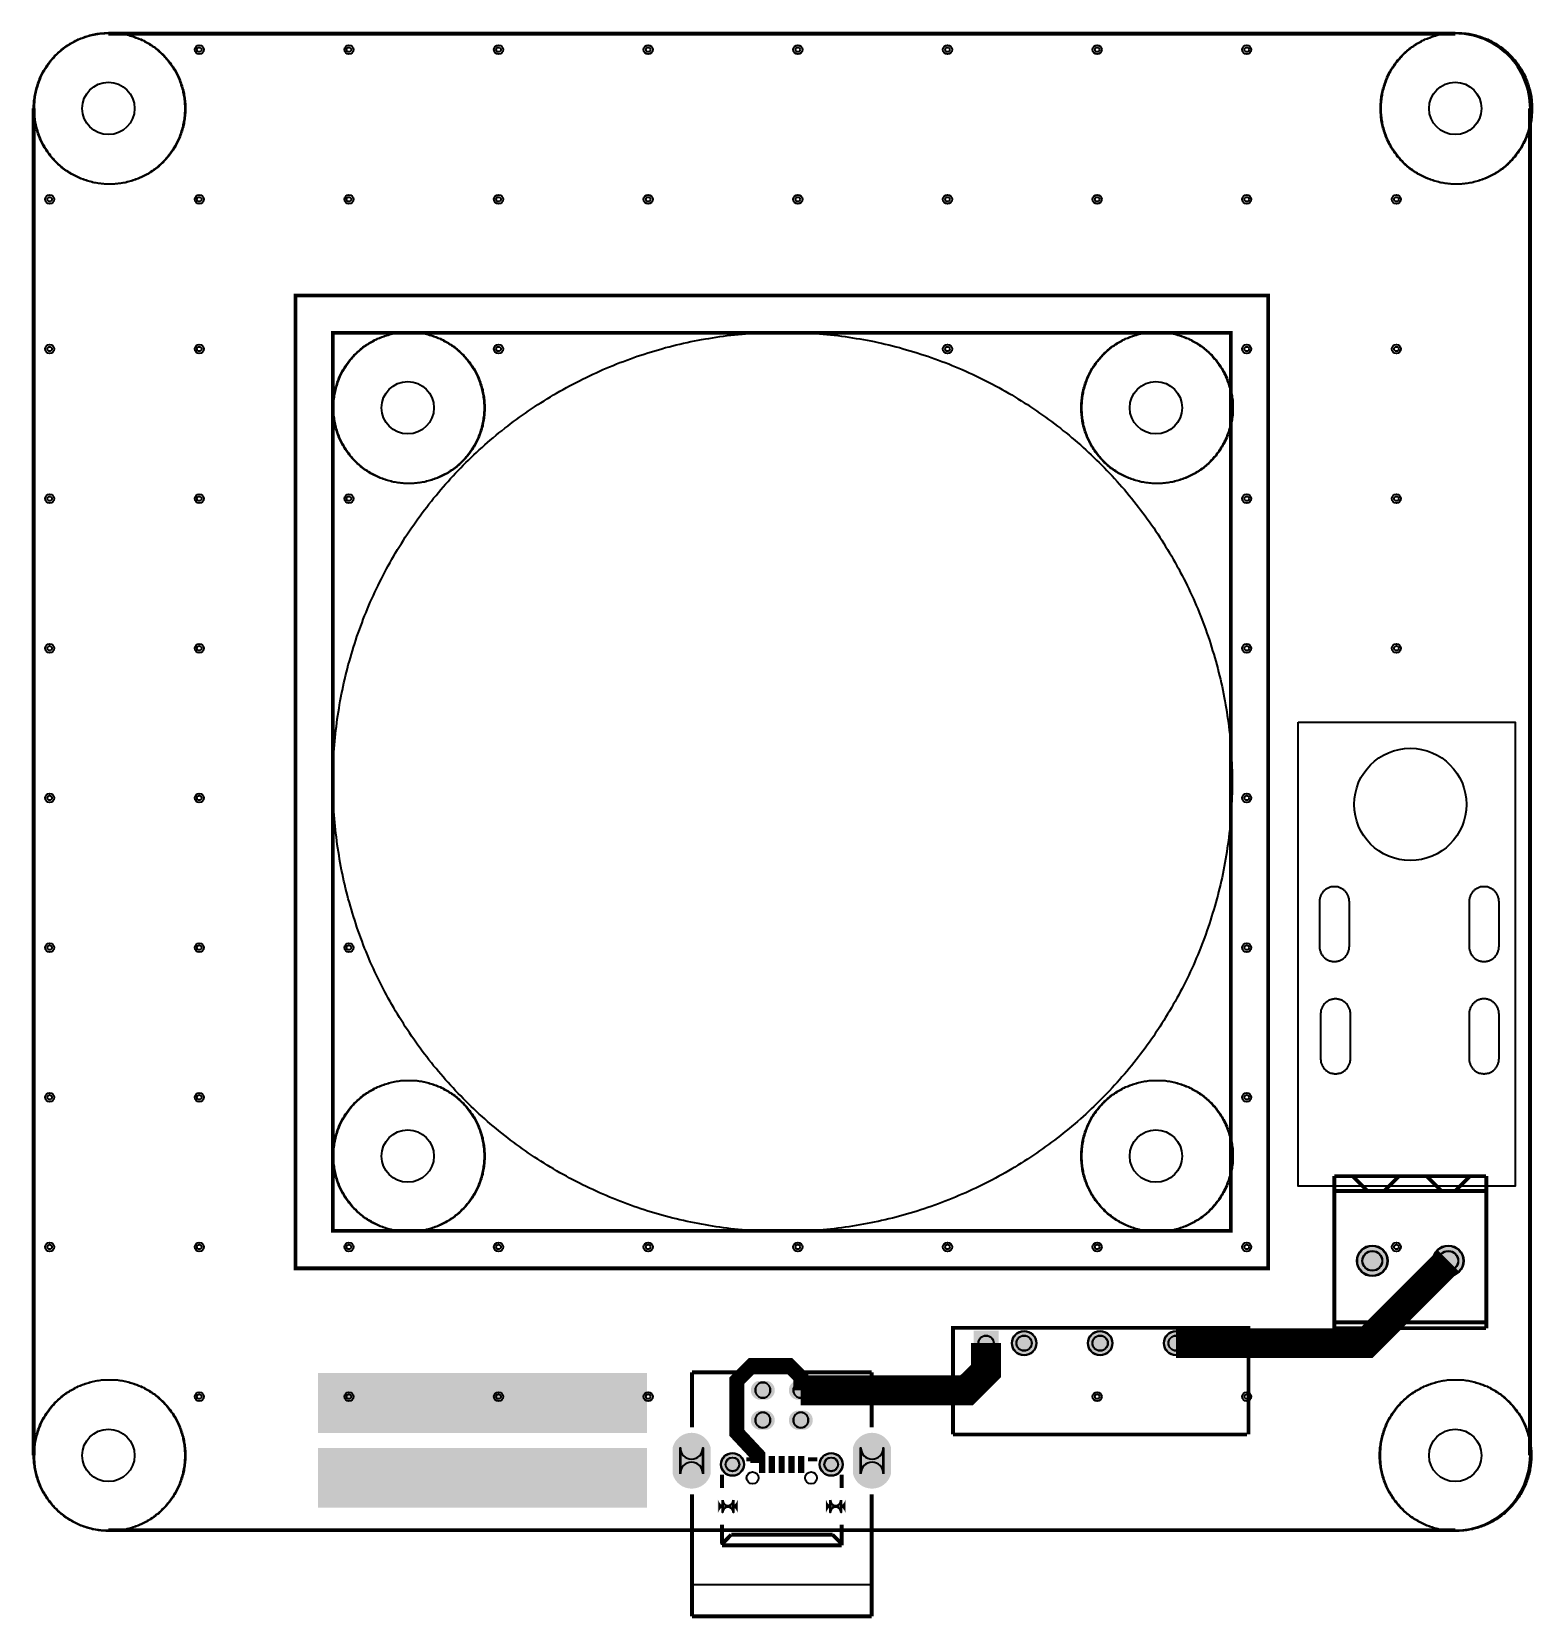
# Model space of a CAD drawing. Header units: millimetres. Extents: x 0 to 100, y -6 to 100.
import ezdxf

# ---------------------------------------------------------------- set-up
doc = ezdxf.new("R2010")
doc.units = ezdxf.units.MM
for name, color, linetype, true_color in [('BoardOutLine', 7, 'Continuous', 0xff00ff), ('BottomLayer', 7, 'Continuous', 0x0000ff), ('BottomSilkLayer', 7, 'Continuous', 0x66cc33), ('BottomSolderMaskLayer', 7, 'Continuous', 0xaa00ff), ('Hole', 7, 'Continuous', 0x222222), ('Multi-Layer', 7, 'Continuous', 0xc0c0c0), ('TopLayer', 7, 'Continuous', 0xff0000), ('TopPasteMaskLayer', 7, 'Continuous', 0x808080), ('TopSilkLayer', 7, 'Continuous', 0xffcc00), ('TopSolderMaskLayer', 7, 'Continuous', 0x800080)]:
    doc.layers.add(name, color=color, linetype=linetype, true_color=true_color)

msp = doc.modelspace()

# ---------------------------------------------------------------- hatches: boundary and pattern name
at = {"layer": 'BottomSolderMaskLayer'}
for points in [[(88.43, 18, 1), (90.49, 18, 1)], [(93.51, 18, 1), (95.57, 18, 1)], [(62.82, 13.33), (64.48, 13.33), (64.48, 11.67), (62.82, 11.67)], [(65.36, 12.5, 1), (67.02, 12.5, 1)], [(70.44, 12.5, 1), (72.1, 12.5, 1)], [(75.52, 12.5, 1), (77.18, 12.5, 1)], [(49.04, 9.98, -0.785398), (49.04, 8.73), (48.42, 8.73, -0.785398), (48.42, 9.98)], [(51.58, 9.98, -0.785398), (51.58, 8.73), (50.96, 8.73, -0.785398), (50.96, 9.98)], [(49.04, 7.98, -0.785398), (49.04, 6.73), (48.42, 6.73, -0.785398), (48.42, 7.98)], [(51.58, 7.98, -0.785398), (51.58, 6.73), (50.96, 6.73, -0.785398), (50.96, 7.98)], [(45.25, 3.78, -0.785398), (42.7, 3.78), (42.7, 5.51, -0.785398), (45.25, 5.51)], [(57.3, 3.78, -0.785398), (54.75, 3.78), (54.75, 5.51, -0.785398), (57.3, 5.51)], [(45.92, 4.4, 1), (47.48, 4.4, 1)], [(52.52, 4.4, 1), (54.08, 4.4, 1)], [(47.08, 2.06, -0.785398), (45.72, 2.06), (45.72, 1.14, -0.785398), (47.08, 1.14)], [(54.28, 2.06, -0.785398), (52.92, 2.06), (52.92, 1.14, -0.785398), (54.28, 1.14)]]:
    msp.add_hatch(color=256, dxfattribs=at).paths.add_polyline_path(points)
at = {"layer": 'Multi-Layer'}
for points in [[(88.46, 18, 1), (90.46, 18, 1)], [(93.54, 18, 1), (95.54, 18, 1)], [(62.85, 13.3), (64.45, 13.3), (64.45, 11.7), (62.85, 11.7)], [(65.39, 12.5, 1), (66.99, 12.5, 1)], [(70.47, 12.5, 1), (72.07, 12.5, 1)], [(75.55, 12.5, 1), (77.15, 12.5, 1)], [(49.03, 9.96, -0.785398), (49.03, 8.76), (48.43, 8.76, -0.785398), (48.43, 9.96)], [(51.57, 9.96, -0.785398), (51.57, 8.76), (50.97, 8.76, -0.785398), (50.97, 9.96)], [(49.03, 7.96, -0.785398), (49.03, 6.76), (48.43, 6.76, -0.785398), (48.43, 7.96)], [(51.57, 7.96, -0.785398), (51.57, 6.76), (50.97, 6.76, -0.785398), (50.97, 7.96)], [(45.23, 3.8, -0.785398), (42.72, 3.8), (42.72, 5.5, -0.785398), (45.23, 5.5)], [(57.28, 3.8, -0.785398), (54.77, 3.8), (54.77, 5.5, -0.785398), (57.28, 5.5)], [(45.95, 4.4, 1), (47.45, 4.4, 1)], [(52.55, 4.4, 1), (54.05, 4.4, 1)], [(47.05, 2.05, -0.785398), (45.75, 2.05), (45.75, 1.15, -0.785398), (47.05, 1.15)], [(54.25, 2.05, -0.785398), (52.95, 2.05), (52.95, 1.15, -0.785398), (54.25, 1.15)]]:
    msp.add_hatch(color=256, dxfattribs=at).paths.add_polyline_path(points)
at = {"layer": 'TopLayer'}
for points in [[(48.89, 4.89), (48.89, 3.89), (48.49, 3.89), (48.49, 4.89)], [(49.54, 4.89), (49.54, 3.89), (49.14, 3.89), (49.14, 4.89)], [(50.19, 4.89), (50.19, 3.89), (49.79, 3.89), (49.79, 4.89)], [(50.84, 4.89), (50.84, 3.89), (50.44, 3.89), (50.44, 4.89)], [(51.49, 4.89), (51.49, 3.89), (51.09, 3.89), (51.09, 4.89)]]:
    msp.add_hatch(color=256, dxfattribs=at).paths.add_polyline_path(points)
at = {"layer": 'TopPasteMaskLayer'}
for points in [[(48.89, 4.89), (48.89, 3.89), (48.49, 3.89), (48.49, 4.89)], [(49.54, 4.89), (49.54, 3.89), (49.14, 3.89), (49.14, 4.89)], [(50.19, 4.89), (50.19, 3.89), (49.79, 3.89), (49.79, 4.89)], [(50.84, 4.89), (50.84, 3.89), (50.44, 3.89), (50.44, 4.89)], [(51.49, 4.89), (51.49, 3.89), (51.09, 3.89), (51.09, 4.89)]]:
    msp.add_hatch(color=256, dxfattribs=at).paths.add_polyline_path(points)
at = {"layer": 'TopSilkLayer'}
for points in [[(41, 6.5), (41, 10.5), (19, 10.5), (19, 6.5), (36, 6.5)], [(41, 1.5), (41, 5.5), (19, 5.5), (19, 1.5), (36, 1.5)]]:
    msp.add_hatch(color=256, dxfattribs=at).paths.add_polyline_path(points)
at = {"layer": 'TopSolderMaskLayer'}
for points in [[(88.43, 18, 1), (90.49, 18, 1)], [(93.51, 18, 1), (95.57, 18, 1)], [(62.82, 13.33), (64.48, 13.33), (64.48, 11.67), (62.82, 11.67)], [(65.36, 12.5, 1), (67.02, 12.5, 1)], [(70.44, 12.5, 1), (72.1, 12.5, 1)], [(75.52, 12.5, 1), (77.18, 12.5, 1)], [(49.04, 9.98, -0.785398), (49.04, 8.73), (48.42, 8.73, -0.785398), (48.42, 9.98)], [(51.58, 9.98, -0.785398), (51.58, 8.73), (50.96, 8.73, -0.785398), (50.96, 9.98)], [(49.04, 7.98, -0.785398), (49.04, 6.73), (48.42, 6.73, -0.785398), (48.42, 7.98)], [(51.58, 7.98, -0.785398), (51.58, 6.73), (50.96, 6.73, -0.785398), (50.96, 7.98)], [(45.25, 3.78, -0.785398), (42.7, 3.78), (42.7, 5.51, -0.785398), (45.25, 5.51)], [(57.3, 3.78, -0.785398), (54.75, 3.78), (54.75, 5.51, -0.785398), (57.3, 5.51)], [(45.92, 4.4, 1), (47.48, 4.4, 1)], [(48.9, 4.96), (48.9, 3.83), (48.48, 3.83), (48.48, 4.96)], [(49.55, 4.96), (49.55, 3.83), (49.13, 3.83), (49.13, 4.96)], [(50.2, 4.96), (50.2, 3.83), (49.78, 3.83), (49.78, 4.96)], [(50.85, 4.96), (50.85, 3.83), (50.43, 3.83), (50.43, 4.96)], [(51.5, 4.96), (51.5, 3.83), (51.08, 3.83), (51.08, 4.96)], [(52.52, 4.4, 1), (54.08, 4.4, 1)], [(47.08, 2.06, -0.785398), (45.72, 2.06), (45.72, 1.14, -0.785398), (47.08, 1.14)], [(54.28, 2.06, -0.785398), (52.92, 2.06), (52.92, 1.14, -0.785398), (54.28, 1.14)]]:
    msp.add_hatch(color=256, dxfattribs=at).paths.add_polyline_path(points)

# ---------------------------------------------------------------- linework, layer by layer
at = {"layer": 'BoardOutLine', "const_width": 0.254}
for points in [[(5, 100), (95, 100)], [(0, 5), (0, 95)], [(100, 95), (100, 5)], [(95, 0), (5, 0)]]:
    msp.add_lwpolyline(points, dxfattribs=at)
at = {"layer": 'BoardOutLine'}
for centre, start, end in [((5, 95), 90, 180.0003), ((95, 95), 359.9997, 90), ((5, 5), 180, 270), ((95, 5), 270, 0)]:
    msp.add_arc(centre, 5, start, end, dxfattribs=at)
at = {"layer": 'BottomLayer'}
for points in [[(0.05, 95), (0.05, 95.1), (0.05, 95.2), (0.06, 95.31), (0.07, 95.41), (0.07, 95.51), (0.09, 95.61), (0.1, 95.71), (0.11, 95.81), (0.13, 95.91), (0.15, 96.01), (0.17, 96.11), (0.19, 96.21), (0.22, 96.31), (0.25, 96.41), (0.28, 96.5), (0.31, 96.6), (0.34, 96.7), (0.38, 96.79), (0.41, 96.89), (0.45, 96.98), (0.49, 97.08), (0.53, 97.17), (0.58, 97.26), (0.62, 97.35), (0.67, 97.44), (0.72, 97.53), (0.77, 97.62), (0.83, 97.7), (0.88, 97.79), (0.94, 97.87), (1, 97.96), (1.06, 98.04), (1.12, 98.12), (1.18, 98.2), (1.25, 98.28), (1.32, 98.36), (1.38, 98.43), (1.45, 98.51), (1.53, 98.58), (1.6, 98.65), (1.67, 98.72), (1.75, 98.79), (1.82, 98.85), (1.9, 98.92), (1.98, 98.98), (2.06, 99.05), (2.14, 99.11), (2.23, 99.16), (2.31, 99.22), (2.4, 99.28), (2.48, 99.33), (2.57, 99.38), (2.66, 99.43), (2.75, 99.48), (2.84, 99.53), (2.93, 99.57), (3.02, 99.62), (3.12, 99.66), (3.21, 99.7), (3.31, 99.73), (3.4, 99.77), (3.5, 99.8), (3.6, 99.83), (3.69, 99.86), (3.79, 99.89), (3.89, 99.91), (3.99, 99.94), (4.09, 99.96), (4.19, 99.98), (4.29, 100), (4.39, 100.01), (4.49, 100.02), (4.59, 100.04), (4.69, 100.04), (4.79, 100.05), (4.9, 100.06), (5, 100.06), (5.1, 100.06), (5.2, 100.06), (5.3, 100.06), (5.41, 100.05), (5.51, 100.04), (5.61, 100.04), (5.71, 100.02), (5.81, 100.01), (5.91, 100), (6.01, 99.98), (6.11, 99.96), (6.21, 99.94), (6.31, 99.91), (6.41, 99.89), (6.51, 99.86), (6.6, 99.83), (6.7, 99.8), (6.8, 99.77), (6.89, 99.73), (6.99, 99.7), (7.08, 99.66), (7.18, 99.62), (7.27, 99.57), (7.36, 99.53), (7.45, 99.48), (7.54, 99.43), (7.63, 99.38), (7.72, 99.33), (7.8, 99.28), (7.89, 99.22), (7.97, 99.16), (8.06, 99.11), (8.14, 99.05), (8.22, 98.98), (8.3, 98.92), (8.38, 98.85), (8.45, 98.79), (8.53, 98.72), (8.6, 98.65), (8.67, 98.58), (8.75, 98.51), (8.82, 98.43), (8.88, 98.36), (8.95, 98.28), (9.02, 98.2), (9.08, 98.12), (9.14, 98.04), (9.2, 97.96), (9.26, 97.87), (9.32, 97.79), (9.37, 97.7), (9.43, 97.62), (9.48, 97.53), (9.53, 97.44), (9.58, 97.35), (9.62, 97.26), (9.67, 97.17), (9.71, 97.08), (9.75, 96.98), (9.79, 96.89), (9.82, 96.79), (9.86, 96.7), (9.89, 96.6), (9.92, 96.5), (9.95, 96.41), (9.98, 96.31), (10.01, 96.21), (10.03, 96.11), (10.05, 96.01), (10.07, 95.91), (10.09, 95.81), (10.1, 95.71), (10.11, 95.61), (10.13, 95.51), (10.13, 95.41), (10.14, 95.31), (10.15, 95.2), (10.15, 95.1), (10.15, 95), (10.15, 94.9), (10.15, 94.8), (10.14, 94.69), (10.13, 94.59), (10.13, 94.49), (10.11, 94.39), (10.1, 94.29), (10.09, 94.19), (10.07, 94.09), (10.05, 93.99), (10.03, 93.89), (10.01, 93.79), (9.98, 93.69), (9.95, 93.59), (9.92, 93.49), (9.89, 93.4), (9.86, 93.3), (9.82, 93.21), (9.79, 93.11), (9.75, 93.02), (9.71, 92.92), (9.67, 92.83), (9.62, 92.74), (9.58, 92.65), (9.53, 92.56), (9.48, 92.47), (9.43, 92.38), (9.37, 92.3), (9.32, 92.21), (9.26, 92.13), (9.2, 92.04), (9.14, 91.96), (9.08, 91.88), (9.02, 91.8), (8.95, 91.72), (8.88, 91.64), (8.82, 91.57), (8.75, 91.49), (8.67, 91.42), (8.6, 91.35), (8.53, 91.28), (8.45, 91.21), (8.38, 91.15), (8.3, 91.08), (8.22, 91.02), (8.14, 90.95), (8.06, 90.89), (7.97, 90.84), (7.89, 90.78), (7.8, 90.72), (7.72, 90.67), (7.63, 90.62), (7.54, 90.57), (7.45, 90.52), (7.36, 90.47), (7.27, 90.43), (7.18, 90.38), (7.08, 90.34), (6.99, 90.3), (6.89, 90.27), (6.8, 90.23), (6.7, 90.2), (6.6, 90.17), (6.51, 90.14), (6.41, 90.11), (6.31, 90.09), (6.21, 90.06), (6.11, 90.04), (6.01, 90.02), (5.91, 90), (5.81, 89.99), (5.71, 89.98), (5.61, 89.96), (5.51, 89.96), (5.41, 89.95), (5.3, 89.94), (5.2, 89.94), (5.1, 89.94), (5, 89.94), (4.9, 89.94), (4.79, 89.95), (4.69, 89.96), (4.59, 89.96), (4.49, 89.98), (4.39, 89.99), (4.29, 90), (4.19, 90.02), (4.09, 90.04), (3.99, 90.06), (3.89, 90.09), (3.79, 90.11), (3.69, 90.14), (3.6, 90.17), (3.5, 90.2), (3.4, 90.23), (3.31, 90.27), (3.21, 90.3), (3.12, 90.34), (3.02, 90.38), (2.93, 90.43), (2.84, 90.47), (2.75, 90.52), (2.66, 90.57), (2.57, 90.62), (2.48, 90.67), (2.4, 90.72), (2.31, 90.78), (2.23, 90.84), (2.14, 90.89), (2.06, 90.95), (1.98, 91.02), (1.9, 91.08), (1.82, 91.15), (1.75, 91.21), (1.67, 91.28), (1.6, 91.35), (1.53, 91.42), (1.45, 91.49), (1.38, 91.57), (1.32, 91.64), (1.25, 91.72), (1.18, 91.8), (1.12, 91.88), (1.06, 91.96), (1, 92.04), (0.94, 92.13), (0.88, 92.21), (0.83, 92.3), (0.77, 92.38), (0.72, 92.47), (0.67, 92.56), (0.62, 92.65), (0.58, 92.74), (0.53, 92.83), (0.49, 92.92), (0.45, 93.02), (0.41, 93.11), (0.38, 93.21), (0.34, 93.3), (0.31, 93.4), (0.28, 93.49), (0.25, 93.59), (0.22, 93.69), (0.19, 93.79), (0.17, 93.89), (0.15, 93.99), (0.13, 94.09), (0.11, 94.19), (0.1, 94.29), (0.09, 94.39), (0.07, 94.49), (0.07, 94.59), (0.06, 94.69), (0.05, 94.8), (0.05, 94.9), (0.05, 95)], [(90.05, 95), (90.05, 95.1), (90.05, 95.2), (90.06, 95.31), (90.07, 95.41), (90.07, 95.51), (90.09, 95.61), (90.1, 95.71), (90.11, 95.81), (90.13, 95.91), (90.15, 96.01), (90.17, 96.11), (90.19, 96.21), (90.22, 96.31), (90.25, 96.41), (90.28, 96.5), (90.31, 96.6), (90.34, 96.7), (90.38, 96.79), (90.41, 96.89), (90.45, 96.98), (90.49, 97.08), (90.53, 97.17), (90.58, 97.26), (90.62, 97.35), (90.67, 97.44), (90.72, 97.53), (90.77, 97.62), (90.83, 97.7), (90.88, 97.79), (90.94, 97.87), (91, 97.96), (91.06, 98.04), (91.12, 98.12), (91.18, 98.2), (91.25, 98.28), (91.32, 98.36), (91.38, 98.43), (91.45, 98.51), (91.53, 98.58), (91.6, 98.65), (91.67, 98.72), (91.75, 98.79), (91.82, 98.85), (91.9, 98.92), (91.98, 98.98), (92.06, 99.05), (92.14, 99.11), (92.23, 99.16), (92.31, 99.22), (92.4, 99.28), (92.48, 99.33), (92.57, 99.38), (92.66, 99.43), (92.75, 99.48), (92.84, 99.53), (92.93, 99.57), (93.02, 99.62), (93.12, 99.66), (93.21, 99.7), (93.31, 99.73), (93.4, 99.77), (93.5, 99.8), (93.6, 99.83), (93.69, 99.86), (93.79, 99.89), (93.89, 99.91), (93.99, 99.94), (94.09, 99.96), (94.19, 99.98), (94.29, 100), (94.39, 100.01), (94.49, 100.02), (94.59, 100.04), (94.69, 100.04), (94.79, 100.05), (94.9, 100.06), (95, 100.06), (95.1, 100.06), (95.2, 100.06), (95.3, 100.06), (95.41, 100.05), (95.51, 100.04), (95.61, 100.04), (95.71, 100.02), (95.81, 100.01), (95.91, 100), (96.01, 99.98), (96.11, 99.96), (96.21, 99.94), (96.31, 99.91), (96.41, 99.89), (96.51, 99.86), (96.6, 99.83), (96.7, 99.8), (96.8, 99.77), (96.89, 99.73), (96.99, 99.7), (97.08, 99.66), (97.18, 99.62), (97.27, 99.57), (97.36, 99.53), (97.45, 99.48), (97.54, 99.43), (97.63, 99.38), (97.72, 99.33), (97.8, 99.28), (97.89, 99.22), (97.97, 99.16), (98.06, 99.11), (98.14, 99.05), (98.22, 98.98), (98.3, 98.92), (98.38, 98.85), (98.45, 98.79), (98.53, 98.72), (98.6, 98.65), (98.67, 98.58), (98.75, 98.51), (98.82, 98.43), (98.88, 98.36), (98.95, 98.28), (99.02, 98.2), (99.08, 98.12), (99.14, 98.04), (99.2, 97.96), (99.26, 97.87), (99.32, 97.79), (99.37, 97.7), (99.43, 97.62), (99.48, 97.53), (99.53, 97.44), (99.58, 97.35), (99.62, 97.26), (99.67, 97.17), (99.71, 97.08), (99.75, 96.98), (99.79, 96.89), (99.82, 96.79), (99.86, 96.7), (99.89, 96.6), (99.92, 96.5), (99.95, 96.41), (99.98, 96.31), (100.01, 96.21), (100.03, 96.11), (100.05, 96.01), (100.07, 95.91), (100.09, 95.81), (100.1, 95.71), (100.11, 95.61), (100.13, 95.51), (100.13, 95.41), (100.14, 95.31), (100.15, 95.2), (100.15, 95.1), (100.15, 95), (100.15, 94.9), (100.15, 94.8), (100.14, 94.69), (100.13, 94.59), (100.13, 94.49), (100.11, 94.39), (100.1, 94.29), (100.09, 94.19), (100.07, 94.09), (100.05, 93.99), (100.03, 93.89), (100.01, 93.79), (99.98, 93.69), (99.95, 93.59), (99.92, 93.49), (99.89, 93.4), (99.86, 93.3), (99.82, 93.21), (99.79, 93.11), (99.75, 93.02), (99.71, 92.92), (99.67, 92.83), (99.62, 92.74), (99.58, 92.65), (99.53, 92.56), (99.48, 92.47), (99.43, 92.38), (99.37, 92.3), (99.32, 92.21), (99.26, 92.13), (99.2, 92.04), (99.14, 91.96), (99.08, 91.88), (99.02, 91.8), (98.95, 91.72), (98.88, 91.64), (98.82, 91.57), (98.75, 91.49), (98.67, 91.42), (98.6, 91.35), (98.53, 91.28), (98.45, 91.21), (98.38, 91.15), (98.3, 91.08), (98.22, 91.02), (98.14, 90.95), (98.06, 90.89), (97.97, 90.84), (97.89, 90.78), (97.8, 90.72), (97.72, 90.67), (97.63, 90.62), (97.54, 90.57), (97.45, 90.52), (97.36, 90.47), (97.27, 90.43), (97.18, 90.38), (97.08, 90.34), (96.99, 90.3), (96.89, 90.27), (96.8, 90.23), (96.7, 90.2), (96.6, 90.17), (96.51, 90.14), (96.41, 90.11), (96.31, 90.09), (96.21, 90.06), (96.11, 90.04), (96.01, 90.02), (95.91, 90), (95.81, 89.99), (95.71, 89.98), (95.61, 89.96), (95.51, 89.96), (95.41, 89.95), (95.3, 89.94), (95.2, 89.94), (95.1, 89.94), (95, 89.94), (94.9, 89.94), (94.79, 89.95), (94.69, 89.96), (94.59, 89.96), (94.49, 89.98), (94.39, 89.99), (94.29, 90), (94.19, 90.02), (94.09, 90.04), (93.99, 90.06), (93.89, 90.09), (93.79, 90.11), (93.69, 90.14), (93.6, 90.17), (93.5, 90.2), (93.4, 90.23), (93.31, 90.27), (93.21, 90.3), (93.12, 90.34), (93.02, 90.38), (92.93, 90.43), (92.84, 90.47), (92.75, 90.52), (92.66, 90.57), (92.57, 90.62), (92.48, 90.67), (92.4, 90.72), (92.31, 90.78), (92.23, 90.84), (92.14, 90.89), (92.06, 90.95), (91.98, 91.02), (91.9, 91.08), (91.82, 91.15), (91.75, 91.21), (91.67, 91.28), (91.6, 91.35), (91.53, 91.42), (91.45, 91.49), (91.38, 91.57), (91.32, 91.64), (91.25, 91.72), (91.18, 91.8), (91.12, 91.88), (91.06, 91.96), (91, 92.04), (90.94, 92.13), (90.88, 92.21), (90.83, 92.3), (90.77, 92.38), (90.72, 92.47), (90.67, 92.56), (90.62, 92.65), (90.58, 92.74), (90.53, 92.83), (90.49, 92.92), (90.45, 93.02), (90.41, 93.11), (90.38, 93.21), (90.34, 93.3), (90.31, 93.4), (90.28, 93.49), (90.25, 93.59), (90.22, 93.69), (90.19, 93.79), (90.17, 93.89), (90.15, 93.99), (90.13, 94.09), (90.11, 94.19), (90.1, 94.29), (90.09, 94.39), (90.07, 94.49), (90.07, 94.59), (90.06, 94.69), (90.05, 94.8), (90.05, 94.9), (90.05, 95)], [(20.05, 75), (20.05, 75.1), (20.05, 75.2), (20.06, 75.31), (20.07, 75.41), (20.07, 75.51), (20.09, 75.61), (20.1, 75.71), (20.11, 75.81), (20.13, 75.91), (20.15, 76.01), (20.17, 76.11), (20.19, 76.21), (20.22, 76.31), (20.25, 76.41), (20.28, 76.5), (20.31, 76.6), (20.34, 76.7), (20.38, 76.79), (20.41, 76.89), (20.45, 76.98), (20.49, 77.08), (20.53, 77.17), (20.58, 77.26), (20.62, 77.35), (20.67, 77.44), (20.72, 77.53), (20.77, 77.62), (20.83, 77.7), (20.88, 77.79), (20.94, 77.87), (21, 77.96), (21.06, 78.04), (21.12, 78.12), (21.18, 78.2), (21.25, 78.28), (21.32, 78.36), (21.38, 78.43), (21.45, 78.51), (21.53, 78.58), (21.6, 78.65), (21.67, 78.72), (21.75, 78.79), (21.82, 78.85), (21.9, 78.92), (21.98, 78.98), (22.06, 79.05), (22.14, 79.11), (22.23, 79.16), (22.31, 79.22), (22.4, 79.28), (22.48, 79.33), (22.57, 79.38), (22.66, 79.43), (22.75, 79.48), (22.84, 79.53), (22.93, 79.57), (23.02, 79.62), (23.12, 79.66), (23.21, 79.7), (23.31, 79.73), (23.4, 79.77), (23.5, 79.8), (23.6, 79.83), (23.69, 79.86), (23.79, 79.89), (23.89, 79.91), (23.99, 79.94), (24.09, 79.96), (24.19, 79.98), (24.29, 80), (24.39, 80.01), (24.49, 80.02), (24.59, 80.04), (24.69, 80.04), (24.79, 80.05), (24.9, 80.06), (25, 80.06), (25.1, 80.06), (25.2, 80.06), (25.3, 80.06), (25.41, 80.05), (25.51, 80.04), (25.61, 80.04), (25.71, 80.02), (25.81, 80.01), (25.91, 80), (26.01, 79.98), (26.11, 79.96), (26.21, 79.94), (26.31, 79.91), (26.41, 79.89), (26.51, 79.86), (26.6, 79.83), (26.7, 79.8), (26.8, 79.77), (26.89, 79.73), (26.99, 79.7), (27.08, 79.66), (27.18, 79.62), (27.27, 79.57), (27.36, 79.53), (27.45, 79.48), (27.54, 79.43), (27.63, 79.38), (27.72, 79.33), (27.8, 79.28), (27.89, 79.22), (27.97, 79.16), (28.06, 79.11), (28.14, 79.05), (28.22, 78.98), (28.3, 78.92), (28.38, 78.85), (28.45, 78.79), (28.53, 78.72), (28.6, 78.65), (28.67, 78.58), (28.75, 78.51), (28.82, 78.43), (28.88, 78.36), (28.95, 78.28), (29.02, 78.2), (29.08, 78.12), (29.14, 78.04), (29.2, 77.96), (29.26, 77.87), (29.32, 77.79), (29.37, 77.7), (29.43, 77.62), (29.48, 77.53), (29.53, 77.44), (29.58, 77.35), (29.62, 77.26), (29.67, 77.17), (29.71, 77.08), (29.75, 76.98), (29.79, 76.89), (29.82, 76.79), (29.86, 76.7), (29.89, 76.6), (29.92, 76.5), (29.95, 76.41), (29.98, 76.31), (30.01, 76.21), (30.03, 76.11), (30.05, 76.01), (30.07, 75.91), (30.09, 75.81), (30.1, 75.71), (30.11, 75.61), (30.13, 75.51), (30.13, 75.41), (30.14, 75.31), (30.15, 75.2), (30.15, 75.1), (30.15, 75), (30.15, 74.9), (30.15, 74.8), (30.14, 74.69), (30.13, 74.59), (30.13, 74.49), (30.11, 74.39), (30.1, 74.29), (30.09, 74.19), (30.07, 74.09), (30.05, 73.99), (30.03, 73.89), (30.01, 73.79), (29.98, 73.69), (29.95, 73.59), (29.92, 73.49), (29.89, 73.4), (29.86, 73.3), (29.82, 73.21), (29.79, 73.11), (29.75, 73.02), (29.71, 72.92), (29.67, 72.83), (29.62, 72.74), (29.58, 72.65), (29.53, 72.56), (29.48, 72.47), (29.43, 72.38), (29.37, 72.3), (29.32, 72.21), (29.26, 72.13), (29.2, 72.04), (29.14, 71.96), (29.08, 71.88), (29.02, 71.8), (28.95, 71.72), (28.88, 71.64), (28.82, 71.57), (28.75, 71.49), (28.67, 71.42), (28.6, 71.35), (28.53, 71.28), (28.45, 71.21), (28.38, 71.15), (28.3, 71.08), (28.22, 71.02), (28.14, 70.95), (28.06, 70.89), (27.97, 70.84), (27.89, 70.78), (27.8, 70.72), (27.72, 70.67), (27.63, 70.62), (27.54, 70.57), (27.45, 70.52), (27.36, 70.47), (27.27, 70.43), (27.18, 70.38), (27.08, 70.34), (26.99, 70.3), (26.89, 70.27), (26.8, 70.23), (26.7, 70.2), (26.6, 70.17), (26.51, 70.14), (26.41, 70.11), (26.31, 70.09), (26.21, 70.06), (26.11, 70.04), (26.01, 70.02), (25.91, 70), (25.81, 69.99), (25.71, 69.98), (25.61, 69.96), (25.51, 69.96), (25.41, 69.95), (25.3, 69.94), (25.2, 69.94), (25.1, 69.94), (25, 69.94), (24.9, 69.94), (24.79, 69.95), (24.69, 69.96), (24.59, 69.96), (24.49, 69.98), (24.39, 69.99), (24.29, 70), (24.19, 70.02), (24.09, 70.04), (23.99, 70.06), (23.89, 70.09), (23.79, 70.11), (23.69, 70.14), (23.6, 70.17), (23.5, 70.2), (23.4, 70.23), (23.31, 70.27), (23.21, 70.3), (23.12, 70.34), (23.02, 70.38), (22.93, 70.43), (22.84, 70.47), (22.75, 70.52), (22.66, 70.57), (22.57, 70.62), (22.48, 70.67), (22.4, 70.72), (22.31, 70.78), (22.23, 70.84), (22.14, 70.89), (22.06, 70.95), (21.98, 71.02), (21.9, 71.08), (21.82, 71.15), (21.75, 71.21), (21.67, 71.28), (21.6, 71.35), (21.53, 71.42), (21.45, 71.49), (21.38, 71.57), (21.32, 71.64), (21.25, 71.72), (21.18, 71.8), (21.12, 71.88), (21.06, 71.96), (21, 72.04), (20.94, 72.13), (20.88, 72.21), (20.83, 72.3), (20.77, 72.38), (20.72, 72.47), (20.67, 72.56), (20.62, 72.65), (20.58, 72.74), (20.53, 72.83), (20.49, 72.92), (20.45, 73.02), (20.41, 73.11), (20.38, 73.21), (20.34, 73.3), (20.31, 73.4), (20.28, 73.49), (20.25, 73.59), (20.22, 73.69), (20.19, 73.79), (20.17, 73.89), (20.15, 73.99), (20.13, 74.09), (20.11, 74.19), (20.1, 74.29), (20.09, 74.39), (20.07, 74.49), (20.07, 74.59), (20.06, 74.69), (20.05, 74.8), (20.05, 74.9), (20.05, 75)], [(70.05, 75), (70.05, 75.1), (70.05, 75.2), (70.06, 75.31), (70.07, 75.41), (70.07, 75.51), (70.09, 75.61), (70.1, 75.71), (70.11, 75.81), (70.13, 75.91), (70.15, 76.01), (70.17, 76.11), (70.19, 76.21), (70.22, 76.31), (70.25, 76.41), (70.28, 76.5), (70.31, 76.6), (70.34, 76.7), (70.38, 76.79), (70.41, 76.89), (70.45, 76.98), (70.49, 77.08), (70.53, 77.17), (70.58, 77.26), (70.62, 77.35), (70.67, 77.44), (70.72, 77.53), (70.77, 77.62), (70.83, 77.7), (70.88, 77.79), (70.94, 77.87), (71, 77.96), (71.06, 78.04), (71.12, 78.12), (71.18, 78.2), (71.25, 78.28), (71.32, 78.36), (71.38, 78.43), (71.45, 78.51), (71.53, 78.58), (71.6, 78.65), (71.67, 78.72), (71.75, 78.79), (71.82, 78.85), (71.9, 78.92), (71.98, 78.98), (72.06, 79.05), (72.14, 79.11), (72.23, 79.16), (72.31, 79.22), (72.4, 79.28), (72.48, 79.33), (72.57, 79.38), (72.66, 79.43), (72.75, 79.48), (72.84, 79.53), (72.93, 79.57), (73.02, 79.62), (73.12, 79.66), (73.21, 79.7), (73.31, 79.73), (73.4, 79.77), (73.5, 79.8), (73.6, 79.83), (73.69, 79.86), (73.79, 79.89), (73.89, 79.91), (73.99, 79.94), (74.09, 79.96), (74.19, 79.98), (74.29, 80), (74.39, 80.01), (74.49, 80.02), (74.59, 80.04), (74.69, 80.04), (74.79, 80.05), (74.9, 80.06), (75, 80.06), (75.1, 80.06), (75.2, 80.06), (75.3, 80.06), (75.41, 80.05), (75.51, 80.04), (75.61, 80.04), (75.71, 80.02), (75.81, 80.01), (75.91, 80), (76.01, 79.98), (76.11, 79.96), (76.21, 79.94), (76.31, 79.91), (76.41, 79.89), (76.51, 79.86), (76.6, 79.83), (76.7, 79.8), (76.8, 79.77), (76.89, 79.73), (76.99, 79.7), (77.08, 79.66), (77.18, 79.62), (77.27, 79.57), (77.36, 79.53), (77.45, 79.48), (77.54, 79.43), (77.63, 79.38), (77.72, 79.33), (77.8, 79.28), (77.89, 79.22), (77.97, 79.16), (78.06, 79.11), (78.14, 79.05), (78.22, 78.98), (78.3, 78.92), (78.38, 78.85), (78.45, 78.79), (78.53, 78.72), (78.6, 78.65), (78.67, 78.58), (78.75, 78.51), (78.82, 78.43), (78.88, 78.36), (78.95, 78.28), (79.02, 78.2), (79.08, 78.12), (79.14, 78.04), (79.2, 77.96), (79.26, 77.87), (79.32, 77.79), (79.37, 77.7), (79.43, 77.62), (79.48, 77.53), (79.53, 77.44), (79.58, 77.35), (79.62, 77.26), (79.67, 77.17), (79.71, 77.08), (79.75, 76.98), (79.79, 76.89), (79.82, 76.79), (79.86, 76.7), (79.89, 76.6), (79.92, 76.5), (79.95, 76.41), (79.98, 76.31), (80.01, 76.21), (80.03, 76.11), (80.05, 76.01), (80.07, 75.91), (80.09, 75.81), (80.1, 75.71), (80.11, 75.61), (80.13, 75.51), (80.13, 75.41), (80.14, 75.31), (80.15, 75.2), (80.15, 75.1), (80.15, 75), (80.15, 74.9), (80.15, 74.8), (80.14, 74.69), (80.13, 74.59), (80.13, 74.49), (80.11, 74.39), (80.1, 74.29), (80.09, 74.19), (80.07, 74.09), (80.05, 73.99), (80.03, 73.89), (80.01, 73.79), (79.98, 73.69), (79.95, 73.59), (79.92, 73.49), (79.89, 73.4), (79.86, 73.3), (79.82, 73.21), (79.79, 73.11), (79.75, 73.02), (79.71, 72.92), (79.67, 72.83), (79.62, 72.74), (79.58, 72.65), (79.53, 72.56), (79.48, 72.47), (79.43, 72.38), (79.37, 72.3), (79.32, 72.21), (79.26, 72.13), (79.2, 72.04), (79.14, 71.96), (79.08, 71.88), (79.02, 71.8), (78.95, 71.72), (78.88, 71.64), (78.82, 71.57), (78.75, 71.49), (78.67, 71.42), (78.6, 71.35), (78.53, 71.28), (78.45, 71.21), (78.38, 71.15), (78.3, 71.08), (78.22, 71.02), (78.14, 70.95), (78.06, 70.89), (77.97, 70.84), (77.89, 70.78), (77.8, 70.72), (77.72, 70.67), (77.63, 70.62), (77.54, 70.57), (77.45, 70.52), (77.36, 70.47), (77.27, 70.43), (77.18, 70.38), (77.08, 70.34), (76.99, 70.3), (76.89, 70.27), (76.8, 70.23), (76.7, 70.2), (76.6, 70.17), (76.51, 70.14), (76.41, 70.11), (76.31, 70.09), (76.21, 70.06), (76.11, 70.04), (76.01, 70.02), (75.91, 70), (75.81, 69.99), (75.71, 69.98), (75.61, 69.96), (75.51, 69.96), (75.41, 69.95), (75.3, 69.94), (75.2, 69.94), (75.1, 69.94), (75, 69.94), (74.9, 69.94), (74.79, 69.95), (74.69, 69.96), (74.59, 69.96), (74.49, 69.98), (74.39, 69.99), (74.29, 70), (74.19, 70.02), (74.09, 70.04), (73.99, 70.06), (73.89, 70.09), (73.79, 70.11), (73.69, 70.14), (73.6, 70.17), (73.5, 70.2), (73.4, 70.23), (73.31, 70.27), (73.21, 70.3), (73.12, 70.34), (73.02, 70.38), (72.93, 70.43), (72.84, 70.47), (72.75, 70.52), (72.66, 70.57), (72.57, 70.62), (72.48, 70.67), (72.4, 70.72), (72.31, 70.78), (72.23, 70.84), (72.14, 70.89), (72.06, 70.95), (71.98, 71.02), (71.9, 71.08), (71.82, 71.15), (71.75, 71.21), (71.67, 71.28), (71.6, 71.35), (71.53, 71.42), (71.45, 71.49), (71.38, 71.57), (71.32, 71.64), (71.25, 71.72), (71.18, 71.8), (71.12, 71.88), (71.06, 71.96), (71, 72.04), (70.94, 72.13), (70.88, 72.21), (70.83, 72.3), (70.77, 72.38), (70.72, 72.47), (70.67, 72.56), (70.62, 72.65), (70.58, 72.74), (70.53, 72.83), (70.49, 72.92), (70.45, 73.02), (70.41, 73.11), (70.38, 73.21), (70.34, 73.3), (70.31, 73.4), (70.28, 73.49), (70.25, 73.59), (70.22, 73.69), (70.19, 73.79), (70.17, 73.89), (70.15, 73.99), (70.13, 74.09), (70.11, 74.19), (70.1, 74.29), (70.09, 74.39), (70.07, 74.49), (70.07, 74.59), (70.06, 74.69), (70.05, 74.8), (70.05, 74.9), (70.05, 75)], [(84.5, 54), (99, 54), (99, 23), (84.5, 23)], [(20.05, 25), (20.05, 25.1), (20.05, 25.2), (20.06, 25.31), (20.07, 25.41), (20.07, 25.51), (20.09, 25.61), (20.1, 25.71), (20.11, 25.81), (20.13, 25.91), (20.15, 26.01), (20.17, 26.11), (20.19, 26.21), (20.22, 26.31), (20.25, 26.41), (20.28, 26.5), (20.31, 26.6), (20.34, 26.7), (20.38, 26.79), (20.41, 26.89), (20.45, 26.98), (20.49, 27.08), (20.53, 27.17), (20.58, 27.26), (20.62, 27.35), (20.67, 27.44), (20.72, 27.53), (20.77, 27.62), (20.83, 27.7), (20.88, 27.79), (20.94, 27.87), (21, 27.96), (21.06, 28.04), (21.12, 28.12), (21.18, 28.2), (21.25, 28.28), (21.32, 28.36), (21.38, 28.43), (21.45, 28.51), (21.53, 28.58), (21.6, 28.65), (21.67, 28.72), (21.75, 28.79), (21.82, 28.85), (21.9, 28.92), (21.98, 28.98), (22.06, 29.05), (22.14, 29.11), (22.23, 29.16), (22.31, 29.22), (22.4, 29.28), (22.48, 29.33), (22.57, 29.38), (22.66, 29.43), (22.75, 29.48), (22.84, 29.53), (22.93, 29.57), (23.02, 29.62), (23.12, 29.66), (23.21, 29.7), (23.31, 29.73), (23.4, 29.77), (23.5, 29.8), (23.6, 29.83), (23.69, 29.86), (23.79, 29.89), (23.89, 29.91), (23.99, 29.94), (24.09, 29.96), (24.19, 29.98), (24.29, 30), (24.39, 30.01), (24.49, 30.02), (24.59, 30.04), (24.69, 30.04), (24.79, 30.05), (24.9, 30.06), (25, 30.06), (25.1, 30.06), (25.2, 30.06), (25.3, 30.06), (25.41, 30.05), (25.51, 30.04), (25.61, 30.04), (25.71, 30.02), (25.81, 30.01), (25.91, 30), (26.01, 29.98), (26.11, 29.96), (26.21, 29.94), (26.31, 29.91), (26.41, 29.89), (26.51, 29.86), (26.6, 29.83), (26.7, 29.8), (26.8, 29.77), (26.89, 29.73), (26.99, 29.7), (27.08, 29.66), (27.18, 29.62), (27.27, 29.57), (27.36, 29.53), (27.45, 29.48), (27.54, 29.43), (27.63, 29.38), (27.72, 29.33), (27.8, 29.28), (27.89, 29.22), (27.97, 29.16), (28.06, 29.11), (28.14, 29.05), (28.22, 28.98), (28.3, 28.92), (28.38, 28.85), (28.45, 28.79), (28.53, 28.72), (28.6, 28.65), (28.67, 28.58), (28.75, 28.51), (28.82, 28.43), (28.88, 28.36), (28.95, 28.28), (29.02, 28.2), (29.08, 28.12), (29.14, 28.04), (29.2, 27.96), (29.26, 27.87), (29.32, 27.79), (29.37, 27.7), (29.43, 27.62), (29.48, 27.53), (29.53, 27.44), (29.58, 27.35), (29.62, 27.26), (29.67, 27.17), (29.71, 27.08), (29.75, 26.98), (29.79, 26.89), (29.82, 26.79), (29.86, 26.7), (29.89, 26.6), (29.92, 26.5), (29.95, 26.41), (29.98, 26.31), (30.01, 26.21), (30.03, 26.11), (30.05, 26.01), (30.07, 25.91), (30.09, 25.81), (30.1, 25.71), (30.11, 25.61), (30.13, 25.51), (30.13, 25.41), (30.14, 25.31), (30.15, 25.2), (30.15, 25.1), (30.15, 25), (30.15, 24.9), (30.15, 24.8), (30.14, 24.69), (30.13, 24.59), (30.13, 24.49), (30.11, 24.39), (30.1, 24.29), (30.09, 24.19), (30.07, 24.09), (30.05, 23.99), (30.03, 23.89), (30.01, 23.79), (29.98, 23.69), (29.95, 23.59), (29.92, 23.49), (29.89, 23.4), (29.86, 23.3), (29.82, 23.21), (29.79, 23.11), (29.75, 23.02), (29.71, 22.92), (29.67, 22.83), (29.62, 22.74), (29.58, 22.65), (29.53, 22.56), (29.48, 22.47), (29.43, 22.38), (29.37, 22.3), (29.32, 22.21), (29.26, 22.13), (29.2, 22.04), (29.14, 21.96), (29.08, 21.88), (29.02, 21.8), (28.95, 21.72), (28.88, 21.64), (28.82, 21.57), (28.75, 21.49), (28.67, 21.42), (28.6, 21.35), (28.53, 21.28), (28.45, 21.21), (28.38, 21.15), (28.3, 21.08), (28.22, 21.02), (28.14, 20.95), (28.06, 20.89), (27.97, 20.84), (27.89, 20.78), (27.8, 20.72), (27.72, 20.67), (27.63, 20.62), (27.54, 20.57), (27.45, 20.52), (27.36, 20.47), (27.27, 20.43), (27.18, 20.38), (27.08, 20.34), (26.99, 20.3), (26.89, 20.27), (26.8, 20.23), (26.7, 20.2), (26.6, 20.17), (26.51, 20.14), (26.41, 20.11), (26.31, 20.09), (26.21, 20.06), (26.11, 20.04), (26.01, 20.02), (25.91, 20), (25.81, 19.99), (25.71, 19.98), (25.61, 19.96), (25.51, 19.96), (25.41, 19.95), (25.3, 19.94), (25.2, 19.94), (25.1, 19.94), (25, 19.94), (24.9, 19.94), (24.79, 19.95), (24.69, 19.96), (24.59, 19.96), (24.49, 19.98), (24.39, 19.99), (24.29, 20), (24.19, 20.02), (24.09, 20.04), (23.99, 20.06), (23.89, 20.09), (23.79, 20.11), (23.69, 20.14), (23.6, 20.17), (23.5, 20.2), (23.4, 20.23), (23.31, 20.27), (23.21, 20.3), (23.12, 20.34), (23.02, 20.38), (22.93, 20.43), (22.84, 20.47), (22.75, 20.52), (22.66, 20.57), (22.57, 20.62), (22.48, 20.67), (22.4, 20.72), (22.31, 20.78), (22.23, 20.84), (22.14, 20.89), (22.06, 20.95), (21.98, 21.02), (21.9, 21.08), (21.82, 21.15), (21.75, 21.21), (21.67, 21.28), (21.6, 21.35), (21.53, 21.42), (21.45, 21.49), (21.38, 21.57), (21.32, 21.64), (21.25, 21.72), (21.18, 21.8), (21.12, 21.88), (21.06, 21.96), (21, 22.04), (20.94, 22.13), (20.88, 22.21), (20.83, 22.3), (20.77, 22.38), (20.72, 22.47), (20.67, 22.56), (20.62, 22.65), (20.58, 22.74), (20.53, 22.83), (20.49, 22.92), (20.45, 23.02), (20.41, 23.11), (20.38, 23.21), (20.34, 23.3), (20.31, 23.4), (20.28, 23.49), (20.25, 23.59), (20.22, 23.69), (20.19, 23.79), (20.17, 23.89), (20.15, 23.99), (20.13, 24.09), (20.11, 24.19), (20.1, 24.29), (20.09, 24.39), (20.07, 24.49), (20.07, 24.59), (20.06, 24.69), (20.05, 24.8), (20.05, 24.9), (20.05, 25)], [(70.05, 25), (70.05, 25.1), (70.05, 25.2), (70.06, 25.31), (70.07, 25.41), (70.07, 25.51), (70.09, 25.61), (70.1, 25.71), (70.11, 25.81), (70.13, 25.91), (70.15, 26.01), (70.17, 26.11), (70.19, 26.21), (70.22, 26.31), (70.25, 26.41), (70.28, 26.5), (70.31, 26.6), (70.34, 26.7), (70.38, 26.79), (70.41, 26.89), (70.45, 26.98), (70.49, 27.08), (70.53, 27.17), (70.58, 27.26), (70.62, 27.35), (70.67, 27.44), (70.72, 27.53), (70.77, 27.62), (70.83, 27.7), (70.88, 27.79), (70.94, 27.87), (71, 27.96), (71.06, 28.04), (71.12, 28.12), (71.18, 28.2), (71.25, 28.28), (71.32, 28.36), (71.38, 28.43), (71.45, 28.51), (71.53, 28.58), (71.6, 28.65), (71.67, 28.72), (71.75, 28.79), (71.82, 28.85), (71.9, 28.92), (71.98, 28.98), (72.06, 29.05), (72.14, 29.11), (72.23, 29.16), (72.31, 29.22), (72.4, 29.28), (72.48, 29.33), (72.57, 29.38), (72.66, 29.43), (72.75, 29.48), (72.84, 29.53), (72.93, 29.57), (73.02, 29.62), (73.12, 29.66), (73.21, 29.7), (73.31, 29.73), (73.4, 29.77), (73.5, 29.8), (73.6, 29.83), (73.69, 29.86), (73.79, 29.89), (73.89, 29.91), (73.99, 29.94), (74.09, 29.96), (74.19, 29.98), (74.29, 30), (74.39, 30.01), (74.49, 30.02), (74.59, 30.04), (74.69, 30.04), (74.79, 30.05), (74.9, 30.06), (75, 30.06), (75.1, 30.06), (75.2, 30.06), (75.3, 30.06), (75.41, 30.05), (75.51, 30.04), (75.61, 30.04), (75.71, 30.02), (75.81, 30.01), (75.91, 30), (76.01, 29.98), (76.11, 29.96), (76.21, 29.94), (76.31, 29.91), (76.41, 29.89), (76.51, 29.86), (76.6, 29.83), (76.7, 29.8), (76.8, 29.77), (76.89, 29.73), (76.99, 29.7), (77.08, 29.66), (77.18, 29.62), (77.27, 29.57), (77.36, 29.53), (77.45, 29.48), (77.54, 29.43), (77.63, 29.38), (77.72, 29.33), (77.8, 29.28), (77.89, 29.22), (77.97, 29.16), (78.06, 29.11), (78.14, 29.05), (78.22, 28.98), (78.3, 28.92), (78.38, 28.85), (78.45, 28.79), (78.53, 28.72), (78.6, 28.65), (78.67, 28.58), (78.75, 28.51), (78.82, 28.43), (78.88, 28.36), (78.95, 28.28), (79.02, 28.2), (79.08, 28.12), (79.14, 28.04), (79.2, 27.96), (79.26, 27.87), (79.32, 27.79), (79.37, 27.7), (79.43, 27.62), (79.48, 27.53), (79.53, 27.44), (79.58, 27.35), (79.62, 27.26), (79.67, 27.17), (79.71, 27.08), (79.75, 26.98), (79.79, 26.89), (79.82, 26.79), (79.86, 26.7), (79.89, 26.6), (79.92, 26.5), (79.95, 26.41), (79.98, 26.31), (80.01, 26.21), (80.03, 26.11), (80.05, 26.01), (80.07, 25.91), (80.09, 25.81), (80.1, 25.71), (80.11, 25.61), (80.13, 25.51), (80.13, 25.41), (80.14, 25.31), (80.15, 25.2), (80.15, 25.1), (80.15, 25), (80.15, 24.9), (80.15, 24.8), (80.14, 24.69), (80.13, 24.59), (80.13, 24.49), (80.11, 24.39), (80.1, 24.29), (80.09, 24.19), (80.07, 24.09), (80.05, 23.99), (80.03, 23.89), (80.01, 23.79), (79.98, 23.69), (79.95, 23.59), (79.92, 23.49), (79.89, 23.4), (79.86, 23.3), (79.82, 23.21), (79.79, 23.11), (79.75, 23.02), (79.71, 22.92), (79.67, 22.83), (79.62, 22.74), (79.58, 22.65), (79.53, 22.56), (79.48, 22.47), (79.43, 22.38), (79.37, 22.3), (79.32, 22.21), (79.26, 22.13), (79.2, 22.04), (79.14, 21.96), (79.08, 21.88), (79.02, 21.8), (78.95, 21.72), (78.88, 21.64), (78.82, 21.57), (78.75, 21.49), (78.67, 21.42), (78.6, 21.35), (78.53, 21.28), (78.45, 21.21), (78.38, 21.15), (78.3, 21.08), (78.22, 21.02), (78.14, 20.95), (78.06, 20.89), (77.97, 20.84), (77.89, 20.78), (77.8, 20.72), (77.72, 20.67), (77.63, 20.62), (77.54, 20.57), (77.45, 20.52), (77.36, 20.47), (77.27, 20.43), (77.18, 20.38), (77.08, 20.34), (76.99, 20.3), (76.89, 20.27), (76.8, 20.23), (76.7, 20.2), (76.6, 20.17), (76.51, 20.14), (76.41, 20.11), (76.31, 20.09), (76.21, 20.06), (76.11, 20.04), (76.01, 20.02), (75.91, 20), (75.81, 19.99), (75.71, 19.98), (75.61, 19.96), (75.51, 19.96), (75.41, 19.95), (75.3, 19.94), (75.2, 19.94), (75.1, 19.94), (75, 19.94), (74.9, 19.94), (74.79, 19.95), (74.69, 19.96), (74.59, 19.96), (74.49, 19.98), (74.39, 19.99), (74.29, 20), (74.19, 20.02), (74.09, 20.04), (73.99, 20.06), (73.89, 20.09), (73.79, 20.11), (73.69, 20.14), (73.6, 20.17), (73.5, 20.2), (73.4, 20.23), (73.31, 20.27), (73.21, 20.3), (73.12, 20.34), (73.02, 20.38), (72.93, 20.43), (72.84, 20.47), (72.75, 20.52), (72.66, 20.57), (72.57, 20.62), (72.48, 20.67), (72.4, 20.72), (72.31, 20.78), (72.23, 20.84), (72.14, 20.89), (72.06, 20.95), (71.98, 21.02), (71.9, 21.08), (71.82, 21.15), (71.75, 21.21), (71.67, 21.28), (71.6, 21.35), (71.53, 21.42), (71.45, 21.49), (71.38, 21.57), (71.32, 21.64), (71.25, 21.72), (71.18, 21.8), (71.12, 21.88), (71.06, 21.96), (71, 22.04), (70.94, 22.13), (70.88, 22.21), (70.83, 22.3), (70.77, 22.38), (70.72, 22.47), (70.67, 22.56), (70.62, 22.65), (70.58, 22.74), (70.53, 22.83), (70.49, 22.92), (70.45, 23.02), (70.41, 23.11), (70.38, 23.21), (70.34, 23.3), (70.31, 23.4), (70.28, 23.49), (70.25, 23.59), (70.22, 23.69), (70.19, 23.79), (70.17, 23.89), (70.15, 23.99), (70.13, 24.09), (70.11, 24.19), (70.1, 24.29), (70.09, 24.39), (70.07, 24.49), (70.07, 24.59), (70.06, 24.69), (70.05, 24.8), (70.05, 24.9), (70.05, 25)], [(0.05, 5), (0.05, 5.1), (0.05, 5.2), (0.06, 5.31), (0.07, 5.41), (0.07, 5.51), (0.09, 5.61), (0.1, 5.71), (0.11, 5.81), (0.13, 5.91), (0.15, 6.01), (0.17, 6.11), (0.19, 6.21), (0.22, 6.31), (0.25, 6.41), (0.28, 6.5), (0.31, 6.6), (0.34, 6.7), (0.38, 6.79), (0.41, 6.89), (0.45, 6.98), (0.49, 7.08), (0.53, 7.17), (0.58, 7.26), (0.62, 7.35), (0.67, 7.44), (0.72, 7.53), (0.77, 7.62), (0.83, 7.7), (0.88, 7.79), (0.94, 7.87), (1, 7.96), (1.06, 8.04), (1.12, 8.12), (1.18, 8.2), (1.25, 8.28), (1.32, 8.36), (1.38, 8.43), (1.45, 8.51), (1.53, 8.58), (1.6, 8.65), (1.67, 8.72), (1.75, 8.79), (1.82, 8.85), (1.9, 8.92), (1.98, 8.98), (2.06, 9.05), (2.14, 9.11), (2.23, 9.16), (2.31, 9.22), (2.4, 9.28), (2.48, 9.33), (2.57, 9.38), (2.66, 9.43), (2.75, 9.48), (2.84, 9.53), (2.93, 9.57), (3.02, 9.62), (3.12, 9.66), (3.21, 9.7), (3.31, 9.73), (3.4, 9.77), (3.5, 9.8), (3.6, 9.83), (3.69, 9.86), (3.79, 9.89), (3.89, 9.91), (3.99, 9.94), (4.09, 9.96), (4.19, 9.98), (4.29, 10), (4.39, 10.01), (4.49, 10.02), (4.59, 10.04), (4.69, 10.04), (4.79, 10.05), (4.9, 10.06), (5, 10.06), (5.1, 10.06), (5.2, 10.06), (5.3, 10.06), (5.41, 10.05), (5.51, 10.04), (5.61, 10.04), (5.71, 10.02), (5.81, 10.01), (5.91, 10), (6.01, 9.98), (6.11, 9.96), (6.21, 9.94), (6.31, 9.91), (6.41, 9.89), (6.51, 9.86), (6.6, 9.83), (6.7, 9.8), (6.8, 9.77), (6.89, 9.73), (6.99, 9.7), (7.08, 9.66), (7.18, 9.62), (7.27, 9.57), (7.36, 9.53), (7.45, 9.48), (7.54, 9.43), (7.63, 9.38), (7.72, 9.33), (7.8, 9.28), (7.89, 9.22), (7.97, 9.16), (8.06, 9.11), (8.14, 9.05), (8.22, 8.98), (8.3, 8.92), (8.38, 8.85), (8.45, 8.79), (8.53, 8.72), (8.6, 8.65), (8.67, 8.58), (8.75, 8.51), (8.82, 8.43), (8.88, 8.36), (8.95, 8.28), (9.02, 8.2), (9.08, 8.12), (9.14, 8.04), (9.2, 7.96), (9.26, 7.87), (9.32, 7.79), (9.37, 7.7), (9.43, 7.62), (9.48, 7.53), (9.53, 7.44), (9.58, 7.35), (9.62, 7.26), (9.67, 7.17), (9.71, 7.08), (9.75, 6.98), (9.79, 6.89), (9.82, 6.79), (9.86, 6.7), (9.89, 6.6), (9.92, 6.5), (9.95, 6.41), (9.98, 6.31), (10.01, 6.21), (10.03, 6.11), (10.05, 6.01), (10.07, 5.91), (10.09, 5.81), (10.1, 5.71), (10.11, 5.61), (10.13, 5.51), (10.13, 5.41), (10.14, 5.31), (10.15, 5.2), (10.15, 5.1), (10.15, 5), (10.15, 4.9), (10.15, 4.8), (10.14, 4.69), (10.13, 4.59), (10.13, 4.49), (10.11, 4.39), (10.1, 4.29), (10.09, 4.19), (10.07, 4.09), (10.05, 3.99), (10.03, 3.89), (10.01, 3.79), (9.98, 3.69), (9.95, 3.59), (9.92, 3.49), (9.89, 3.4), (9.86, 3.3), (9.82, 3.21), (9.79, 3.11), (9.75, 3.02), (9.71, 2.92), (9.67, 2.83), (9.62, 2.74), (9.58, 2.65), (9.53, 2.56), (9.48, 2.47), (9.43, 2.38), (9.37, 2.3), (9.32, 2.21), (9.26, 2.13), (9.2, 2.04), (9.14, 1.96), (9.08, 1.88), (9.02, 1.8), (8.95, 1.72), (8.88, 1.64), (8.82, 1.57), (8.75, 1.49), (8.67, 1.42), (8.6, 1.35), (8.53, 1.28), (8.45, 1.21), (8.38, 1.15), (8.3, 1.08), (8.22, 1.02), (8.14, 0.95), (8.06, 0.89), (7.97, 0.84), (7.89, 0.78), (7.8, 0.72), (7.72, 0.67), (7.63, 0.62), (7.54, 0.57), (7.45, 0.52), (7.36, 0.47), (7.27, 0.43), (7.18, 0.38), (7.08, 0.34), (6.99, 0.3), (6.89, 0.27), (6.8, 0.23), (6.7, 0.2), (6.6, 0.17), (6.51, 0.14), (6.41, 0.11), (6.31, 0.09), (6.21, 0.06), (6.11, 0.04), (6.01, 0.02), (5.91, 0), (5.81, -0.01), (5.71, -0.02), (5.61, -0.04), (5.51, -0.04), (5.41, -0.05), (5.3, -0.06), (5.2, -0.06), (5.1, -0.06), (5, -0.06), (4.9, -0.06), (4.79, -0.05), (4.69, -0.04), (4.59, -0.04), (4.49, -0.02), (4.39, -0.01), (4.29, 0), (4.19, 0.02), (4.09, 0.04), (3.99, 0.06), (3.89, 0.09), (3.79, 0.11), (3.69, 0.14), (3.6, 0.17), (3.5, 0.2), (3.4, 0.23), (3.31, 0.27), (3.21, 0.3), (3.12, 0.34), (3.02, 0.38), (2.93, 0.43), (2.84, 0.47), (2.75, 0.52), (2.66, 0.57), (2.57, 0.62), (2.48, 0.67), (2.4, 0.72), (2.31, 0.78), (2.23, 0.84), (2.14, 0.89), (2.06, 0.95), (1.98, 1.02), (1.9, 1.08), (1.82, 1.15), (1.75, 1.21), (1.67, 1.28), (1.6, 1.35), (1.53, 1.42), (1.45, 1.49), (1.38, 1.57), (1.32, 1.64), (1.25, 1.72), (1.18, 1.8), (1.12, 1.88), (1.06, 1.96), (1, 2.04), (0.94, 2.13), (0.88, 2.21), (0.83, 2.3), (0.77, 2.38), (0.72, 2.47), (0.67, 2.56), (0.62, 2.65), (0.58, 2.74), (0.53, 2.83), (0.49, 2.92), (0.45, 3.02), (0.41, 3.11), (0.38, 3.21), (0.34, 3.3), (0.31, 3.4), (0.28, 3.49), (0.25, 3.59), (0.22, 3.69), (0.19, 3.79), (0.17, 3.89), (0.15, 3.99), (0.13, 4.09), (0.11, 4.19), (0.1, 4.29), (0.09, 4.39), (0.07, 4.49), (0.07, 4.59), (0.06, 4.69), (0.05, 4.8), (0.05, 4.9), (0.05, 5)], [(90, 5), (90, 5.1), (90, 5.2), (90.01, 5.31), (90.02, 5.41), (90.02, 5.51), (90.04, 5.61), (90.05, 5.71), (90.06, 5.81), (90.08, 5.91), (90.1, 6.01), (90.12, 6.11), (90.14, 6.21), (90.17, 6.31), (90.2, 6.41), (90.23, 6.5), (90.26, 6.6), (90.29, 6.7), (90.33, 6.79), (90.36, 6.89), (90.4, 6.98), (90.44, 7.08), (90.48, 7.17), (90.53, 7.26), (90.57, 7.35), (90.62, 7.44), (90.67, 7.53), (90.72, 7.62), (90.78, 7.7), (90.83, 7.79), (90.89, 7.87), (90.95, 7.96), (91.01, 8.04), (91.07, 8.12), (91.13, 8.2), (91.2, 8.28), (91.27, 8.36), (91.33, 8.43), (91.4, 8.51), (91.48, 8.58), (91.55, 8.65), (91.62, 8.72), (91.7, 8.79), (91.77, 8.85), (91.85, 8.92), (91.93, 8.98), (92.01, 9.05), (92.09, 9.11), (92.18, 9.16), (92.26, 9.22), (92.35, 9.28), (92.43, 9.33), (92.52, 9.38), (92.61, 9.43), (92.7, 9.48), (92.79, 9.53), (92.88, 9.57), (92.97, 9.62), (93.07, 9.66), (93.16, 9.7), (93.26, 9.73), (93.35, 9.77), (93.45, 9.8), (93.55, 9.83), (93.64, 9.86), (93.74, 9.89), (93.84, 9.91), (93.94, 9.94), (94.04, 9.96), (94.14, 9.98), (94.24, 10), (94.34, 10.01), (94.44, 10.02), (94.54, 10.04), (94.64, 10.04), (94.74, 10.05), (94.85, 10.06), (94.95, 10.06), (95.05, 10.06), (95.15, 10.06), (95.25, 10.06), (95.36, 10.05), (95.46, 10.04), (95.56, 10.04), (95.66, 10.02), (95.76, 10.01), (95.86, 10), (95.96, 9.98), (96.06, 9.96), (96.16, 9.94), (96.26, 9.91), (96.36, 9.89), (96.46, 9.86), (96.55, 9.83), (96.65, 9.8), (96.75, 9.77), (96.84, 9.73), (96.94, 9.7), (97.03, 9.66), (97.13, 9.62), (97.22, 9.57), (97.31, 9.53), (97.4, 9.48), (97.49, 9.43), (97.58, 9.38), (97.67, 9.33), (97.75, 9.28), (97.84, 9.22), (97.92, 9.16), (98.01, 9.11), (98.09, 9.05), (98.17, 8.98), (98.25, 8.92), (98.33, 8.85), (98.4, 8.79), (98.48, 8.72), (98.55, 8.65), (98.62, 8.58), (98.7, 8.51), (98.77, 8.43), (98.83, 8.36), (98.9, 8.28), (98.97, 8.2), (99.03, 8.12), (99.09, 8.04), (99.15, 7.96), (99.21, 7.87), (99.27, 7.79), (99.32, 7.7), (99.38, 7.62), (99.43, 7.53), (99.48, 7.44), (99.53, 7.35), (99.57, 7.26), (99.62, 7.17), (99.66, 7.08), (99.7, 6.98), (99.74, 6.89), (99.77, 6.79), (99.81, 6.7), (99.84, 6.6), (99.87, 6.5), (99.9, 6.41), (99.93, 6.31), (99.96, 6.21), (99.98, 6.11), (100, 6.01), (100.02, 5.91), (100.04, 5.81), (100.05, 5.71), (100.06, 5.61), (100.08, 5.51), (100.08, 5.41), (100.09, 5.31), (100.1, 5.2), (100.1, 5.1), (100.1, 5), (100.1, 4.9), (100.1, 4.8), (100.09, 4.69), (100.08, 4.59), (100.08, 4.49), (100.06, 4.39), (100.05, 4.29), (100.04, 4.19), (100.02, 4.09), (100, 3.99), (99.98, 3.89), (99.96, 3.79), (99.93, 3.69), (99.9, 3.59), (99.87, 3.49), (99.84, 3.4), (99.81, 3.3), (99.77, 3.21), (99.74, 3.11), (99.7, 3.02), (99.66, 2.92), (99.62, 2.83), (99.57, 2.74), (99.53, 2.65), (99.48, 2.56), (99.43, 2.47), (99.38, 2.38), (99.32, 2.3), (99.27, 2.21), (99.21, 2.13), (99.15, 2.04), (99.09, 1.96), (99.03, 1.88), (98.97, 1.8), (98.9, 1.72), (98.83, 1.64), (98.77, 1.57), (98.7, 1.49), (98.62, 1.42), (98.55, 1.35), (98.48, 1.28), (98.4, 1.21), (98.33, 1.15), (98.25, 1.08), (98.17, 1.02), (98.09, 0.95), (98.01, 0.89), (97.92, 0.84), (97.84, 0.78), (97.75, 0.72), (97.67, 0.67), (97.58, 0.62), (97.49, 0.57), (97.4, 0.52), (97.31, 0.47), (97.22, 0.43), (97.13, 0.38), (97.03, 0.34), (96.94, 0.3), (96.84, 0.27), (96.75, 0.23), (96.65, 0.2), (96.55, 0.17), (96.46, 0.14), (96.36, 0.11), (96.26, 0.09), (96.16, 0.06), (96.06, 0.04), (95.96, 0.02), (95.86, 0), (95.76, -0.01), (95.66, -0.02), (95.56, -0.04), (95.46, -0.04), (95.36, -0.05), (95.25, -0.06), (95.15, -0.06), (95.05, -0.06), (94.95, -0.06), (94.85, -0.06), (94.74, -0.05), (94.64, -0.04), (94.54, -0.04), (94.44, -0.02), (94.34, -0.01), (94.24, 0), (94.14, 0.02), (94.04, 0.04), (93.94, 0.06), (93.84, 0.09), (93.74, 0.11), (93.64, 0.14), (93.55, 0.17), (93.45, 0.2), (93.35, 0.23), (93.26, 0.27), (93.16, 0.3), (93.07, 0.34), (92.97, 0.38), (92.88, 0.43), (92.79, 0.47), (92.7, 0.52), (92.61, 0.57), (92.52, 0.62), (92.43, 0.67), (92.35, 0.72), (92.26, 0.78), (92.18, 0.84), (92.09, 0.89), (92.01, 0.95), (91.93, 1.02), (91.85, 1.08), (91.77, 1.15), (91.7, 1.21), (91.62, 1.28), (91.55, 1.35), (91.48, 1.42), (91.4, 1.49), (91.33, 1.57), (91.27, 1.64), (91.2, 1.72), (91.13, 1.8), (91.07, 1.88), (91.01, 1.96), (90.95, 2.04), (90.89, 2.13), (90.83, 2.21), (90.78, 2.3), (90.72, 2.38), (90.67, 2.47), (90.62, 2.56), (90.57, 2.65), (90.53, 2.74), (90.48, 2.83), (90.44, 2.92), (90.4, 3.02), (90.36, 3.11), (90.33, 3.21), (90.29, 3.3), (90.26, 3.4), (90.23, 3.49), (90.2, 3.59), (90.17, 3.69), (90.14, 3.79), (90.12, 3.89), (90.1, 3.99), (90.08, 4.09), (90.06, 4.19), (90.05, 4.29), (90.04, 4.39), (90.02, 4.49), (90.02, 4.59), (90.01, 4.69), (90, 4.8), (90, 4.9), (90, 5)]]:
    msp.add_lwpolyline(points, close=True, dxfattribs=at)
for points, const_width in [([(76.35, 12.5), (89.04, 12.5), (94.54, 18)], 2), ([(63.65, 12.5), (63.65, 10.65), (62.35, 9.36), (51.27, 9.36)], 2), ([(48.4, 4.5), (48.4, 5), (47, 6.5), (47, 10), (48, 11), (50.5, 11), (51.27, 10.23), (51.27, 9.35)], 1)]:
    msp.add_lwpolyline(points, dxfattribs=dict(at, const_width=const_width))
at = {"layer": 'BottomSilkLayer', "const_width": 0.25}
for points in [[(17.5, 82.5), (82.5, 82.5), (82.5, 17.5), (17.5, 17.5), (17.5, 82.5)], [(20, 80), (80, 80), (80, 20), (20, 20), (20, 80)]]:
    msp.add_lwpolyline(points, close=True, dxfattribs=at)
at = {"layer": 'BottomSolderMaskLayer'}
for points in [[(48.73, 9.87), (48.73, 9.87)], [(51.27, 9.87), (51.27, 9.87)], [(48.73, 8.84), (48.73, 8.84)], [(51.27, 8.84), (51.27, 8.84)], [(48.73, 7.87), (48.73, 7.87)], [(51.27, 7.87), (51.27, 7.87)], [(48.73, 6.84), (48.73, 6.84)], [(51.27, 6.84), (51.27, 6.84)], [(43.21, 3.78), (43.21, 5.51)], [(44.74, 3.78), (44.74, 5.51)], [(55.26, 3.78), (55.26, 5.51)], [(56.79, 3.78), (56.79, 5.51)], [(46.04, 2.01), (46.04, 1.19)], [(46.76, 2.01), (46.76, 1.19)], [(53.24, 2.01), (53.24, 1.19)], [(53.96, 2.01), (53.96, 1.19)]]:
    msp.add_lwpolyline(points, close=True, dxfattribs=at)
for centre, radius in [((89.46, 18), 1.03), ((89.46, 18), 0.667), ((94.54, 18), 1.03), ((94.54, 18), 0.667), ((63.65, 12.5), 0.516), ((66.19, 12.5), 0.825), ((66.19, 12.5), 0.516), ((71.27, 12.5), 0.825), ((71.27, 12.5), 0.516), ((76.35, 12.5), 0.825), ((76.35, 12.5), 0.516), ((46.7, 4.4), 0.775), ((46.7, 4.4), 0.465), ((53.3, 4.4), 0.775), ((53.3, 4.4), 0.465)]:
    msp.add_circle(centre, radius, dxfattribs=at)
for centre, radius, start, end in [((48.73, 9.36), 0.514, 450, 270), ((48.73, 9.36), 0.514, 270, 450), ((51.27, 9.36), 0.514, 450, 270), ((51.27, 9.36), 0.514, 270, 450), ((48.73, 7.36), 0.514, 450, 270), ((48.73, 7.36), 0.514, 270, 450), ((51.27, 7.36), 0.514, 450, 270), ((51.27, 7.36), 0.514, 270, 450), ((43.97, 5.51), 0.765, 180, 360), ((56.03, 5.51), 0.765, 180, 360), ((43.97, 3.78), 0.765, 360, 180), ((56.03, 3.78), 0.765, 360, 180), ((46.4, 2.01), 0.364, 180, 0), ((46.4, 1.19), 0.364, 0, 180), ((53.6, 2.01), 0.364, 180, 0), ((53.6, 1.19), 0.364, 0, 180)]:
    msp.add_arc(centre, radius, start, end, dxfattribs=at)
at = {"layer": 'Hole'}
for centre, radius in [((11.07, 98.93), 0.153), ((21.07, 98.93), 0.153), ((31.07, 98.93), 0.153), ((41.07, 98.93), 0.153), ((51.07, 98.93), 0.153), ((61.07, 98.93), 0.153), ((71.07, 98.93), 0.153), ((81.07, 98.93), 0.153), ((1.07, 88.93), 0.153), ((11.07, 88.93), 0.153), ((21.07, 88.93), 0.153), ((31.07, 88.93), 0.153), ((41.07, 88.93), 0.153), ((51.07, 88.93), 0.153), ((61.07, 88.93), 0.153), ((71.07, 88.93), 0.153), ((81.07, 88.93), 0.153), ((91.07, 88.93), 0.153), ((1.07, 78.93), 0.153), ((11.07, 78.93), 0.153), ((31.07, 78.93), 0.153), ((61.07, 78.93), 0.153), ((81.07, 78.93), 0.153), ((91.07, 78.93), 0.153), ((1.07, 68.93), 0.153), ((11.07, 68.93), 0.153), ((21.07, 68.93), 0.153), ((81.07, 68.93), 0.153), ((91.07, 68.93), 0.153), ((1.07, 58.93), 0.153), ((11.07, 58.93), 0.153), ((81.07, 58.93), 0.153), ((91.07, 58.93), 0.153), ((1.07, 48.93), 0.153), ((11.07, 48.93), 0.153), ((81.07, 48.93), 0.153), ((1.07, 38.93), 0.153), ((11.07, 38.93), 0.153), ((21.07, 38.93), 0.153), ((81.07, 38.93), 0.153), ((1.07, 28.93), 0.153), ((11.07, 28.93), 0.153), ((81.07, 28.93), 0.153), ((1.07, 18.93), 0.153), ((11.07, 18.93), 0.153), ((21.07, 18.93), 0.153), ((31.07, 18.93), 0.153), ((41.07, 18.93), 0.153), ((51.07, 18.93), 0.153), ((61.07, 18.93), 0.153), ((71.07, 18.93), 0.153), ((81.07, 18.93), 0.153), ((91.07, 18.93), 0.153), ((11.07, 8.93), 0.153), ((21.07, 8.93), 0.153), ((31.07, 8.93), 0.153), ((41.07, 8.93), 0.153), ((71.07, 8.93), 0.153), ((81.07, 8.93), 0.153), ((47.97, 5.46), 0.152)]:
    msp.add_circle(centre, radius, dxfattribs=at)
at = {"layer": 'Multi-Layer'}
for points in [[(20, 50), (20, 50.25), (20, 50.49), (20.01, 50.74), (20.02, 50.99), (20.03, 51.24), (20.04, 51.48), (20.05, 51.73), (20.07, 51.98), (20.08, 52.22), (20.1, 52.47), (20.12, 52.71), (20.15, 52.96), (20.17, 53.21), (20.2, 53.45), (20.23, 53.7), (20.26, 53.94), (20.29, 54.19), (20.33, 54.43), (20.37, 54.68), (20.41, 54.92), (20.45, 55.16), (20.49, 55.41), (20.54, 55.65), (20.58, 55.89), (20.63, 56.13), (20.68, 56.38), (20.74, 56.62), (20.79, 56.86), (20.85, 57.1), (20.91, 57.34), (20.97, 57.58), (21.03, 57.82), (21.1, 58.06), (21.17, 58.29), (21.24, 58.53), (21.31, 58.77), (21.38, 59), (21.46, 59.24), (21.53, 59.47), (21.61, 59.71), (21.69, 59.94), (21.77, 60.17), (21.86, 60.41), (21.95, 60.64), (22.03, 60.87), (22.12, 61.1), (22.22, 61.33), (22.31, 61.56), (22.41, 61.78), (22.5, 62.01), (22.6, 62.24), (22.71, 62.46), (22.81, 62.69), (22.91, 62.91), (23.02, 63.13), (23.13, 63.36), (23.24, 63.58), (23.35, 63.8), (23.47, 64.02), (23.58, 64.23), (23.7, 64.45), (23.82, 64.67), (23.94, 64.88), (24.07, 65.1), (24.19, 65.31), (24.32, 65.52), (24.45, 65.73), (24.58, 65.94), (24.71, 66.15), (24.84, 66.36), (24.98, 66.57), (25.12, 66.77), (25.25, 66.98), (25.4, 67.18), (25.54, 67.38), (25.68, 67.58), (25.83, 67.78), (25.97, 67.98), (26.12, 68.18), (26.27, 68.37), (26.42, 68.57), (26.58, 68.76), (26.73, 68.96), (26.89, 69.15), (27.05, 69.34), (27.21, 69.53), (27.37, 69.71), (27.53, 69.9), (27.7, 70.08), (27.86, 70.27), (28.03, 70.45), (28.2, 70.63), (28.37, 70.81), (28.54, 70.98), (28.71, 71.16), (28.89, 71.34), (29.07, 71.51), (29.24, 71.68), (29.42, 71.85), (29.6, 72.02), (29.78, 72.19), (29.97, 72.35), (30.15, 72.52), (30.34, 72.68), (30.52, 72.84), (30.71, 73), (30.9, 73.16), (31.09, 73.32), (31.29, 73.47), (31.48, 73.63), (31.68, 73.78), (31.87, 73.93), (32.07, 74.08), (32.27, 74.22), (32.47, 74.37), (32.67, 74.51), (32.87, 74.65), (33.07, 74.8), (33.28, 74.93), (33.48, 75.07), (33.69, 75.21), (33.9, 75.34), (34.11, 75.47), (34.32, 75.6), (34.53, 75.73), (34.74, 75.86), (34.95, 75.98), (35.17, 76.11), (35.38, 76.23), (35.6, 76.35), (35.82, 76.47), (36.03, 76.58), (36.25, 76.7), (36.47, 76.81), (36.69, 76.92), (36.92, 77.03), (37.14, 77.14), (37.36, 77.24), (37.59, 77.34), (37.81, 77.45), (38.04, 77.55), (38.27, 77.64), (38.49, 77.74), (38.72, 77.83), (38.95, 77.93), (39.18, 78.02), (39.41, 78.1), (39.64, 78.19), (39.88, 78.28), (40.11, 78.36), (40.34, 78.44), (40.58, 78.52), (40.81, 78.59), (41.05, 78.67), (41.28, 78.74), (41.52, 78.81), (41.76, 78.88), (41.99, 78.95), (42.23, 79.02), (42.47, 79.08), (42.71, 79.14), (42.95, 79.2), (43.19, 79.26), (43.43, 79.31), (43.67, 79.37), (43.92, 79.42), (44.16, 79.47), (44.4, 79.51), (44.64, 79.56), (44.89, 79.6), (45.13, 79.64), (45.37, 79.68), (45.62, 79.72), (45.86, 79.76), (46.11, 79.79), (46.35, 79.82), (46.6, 79.85), (46.84, 79.88), (47.09, 79.9), (47.34, 79.93), (47.58, 79.95), (47.83, 79.97), (48.07, 79.98), (48.32, 80), (48.57, 80.01), (48.81, 80.02), (49.06, 80.03), (49.31, 80.04), (49.56, 80.05), (49.8, 80.05), (50.05, 80.05), (50.3, 80.05), (50.54, 80.05), (50.79, 80.04), (51.04, 80.03), (51.29, 80.02), (51.53, 80.01), (51.78, 80), (52.03, 79.98), (52.27, 79.97), (52.52, 79.95), (52.76, 79.93), (53.01, 79.9), (53.26, 79.88), (53.5, 79.85), (53.75, 79.82), (53.99, 79.79), (54.24, 79.76), (54.48, 79.72), (54.73, 79.68), (54.97, 79.64), (55.21, 79.6), (55.46, 79.56), (55.7, 79.51), (55.94, 79.47), (56.18, 79.42), (56.43, 79.37), (56.67, 79.31), (56.91, 79.26), (57.15, 79.2), (57.39, 79.14), (57.63, 79.08), (57.87, 79.02), (58.11, 78.95), (58.34, 78.88), (58.58, 78.81), (58.82, 78.74), (59.05, 78.67), (59.29, 78.59), (59.52, 78.52), (59.76, 78.44), (59.99, 78.36), (60.22, 78.28), (60.46, 78.19), (60.69, 78.1), (60.92, 78.02), (61.15, 77.93), (61.38, 77.83), (61.61, 77.74), (61.83, 77.64), (62.06, 77.55), (62.29, 77.45), (62.51, 77.34), (62.74, 77.24), (62.96, 77.14), (63.18, 77.03), (63.41, 76.92), (63.63, 76.81), (63.85, 76.7), (64.07, 76.58), (64.28, 76.47), (64.5, 76.35), (64.72, 76.23), (64.93, 76.11), (65.15, 75.98), (65.36, 75.86), (65.57, 75.73), (65.78, 75.6), (65.99, 75.47), (66.2, 75.34), (66.41, 75.21), (66.62, 75.07), (66.82, 74.93), (67.03, 74.8), (67.23, 74.65), (67.43, 74.51), (67.63, 74.37), (67.83, 74.22), (68.03, 74.08), (68.23, 73.93), (68.42, 73.78), (68.62, 73.63), (68.81, 73.47), (69.01, 73.32), (69.2, 73.16), (69.39, 73), (69.58, 72.84), (69.76, 72.68), (69.95, 72.52), (70.13, 72.35), (70.32, 72.19), (70.5, 72.02), (70.68, 71.85), (70.86, 71.68), (71.03, 71.51), (71.21, 71.34), (71.39, 71.16), (71.56, 70.98), (71.73, 70.81), (71.9, 70.63), (72.07, 70.45), (72.24, 70.27), (72.4, 70.08), (72.57, 69.9), (72.73, 69.71), (72.89, 69.53), (73.05, 69.34), (73.21, 69.15), (73.37, 68.96), (73.52, 68.76), (73.68, 68.57), (73.83, 68.37), (73.98, 68.18), (74.13, 67.98), (74.27, 67.78), (74.42, 67.58), (74.56, 67.38), (74.7, 67.18), (74.85, 66.98), (74.98, 66.77), (75.12, 66.57), (75.26, 66.36), (75.39, 66.15), (75.52, 65.94), (75.65, 65.73), (75.78, 65.52), (75.91, 65.31), (76.03, 65.1), (76.16, 64.88), (76.28, 64.67), (76.4, 64.45), (76.52, 64.23), (76.63, 64.02), (76.75, 63.8), (76.86, 63.58), (76.97, 63.36), (77.08, 63.13), (77.19, 62.91), (77.29, 62.69), (77.39, 62.46), (77.5, 62.24), (77.6, 62.01), (77.69, 61.78), (77.79, 61.56), (77.88, 61.33), (77.98, 61.1), (78.07, 60.87), (78.15, 60.64), (78.24, 60.41), (78.33, 60.17), (78.41, 59.94), (78.49, 59.71), (78.57, 59.47), (78.64, 59.24), (78.72, 59), (78.79, 58.77), (78.86, 58.53), (78.93, 58.29), (79, 58.06), (79.07, 57.82), (79.13, 57.58), (79.19, 57.34), (79.25, 57.1), (79.31, 56.86), (79.36, 56.62), (79.42, 56.38), (79.47, 56.13), (79.52, 55.89), (79.56, 55.65), (79.61, 55.41), (79.65, 55.16), (79.69, 54.92), (79.73, 54.68), (79.77, 54.43), (79.81, 54.19), (79.84, 53.94), (79.87, 53.7), (79.9, 53.45), (79.93, 53.21), (79.95, 52.96), (79.98, 52.71), (80, 52.47), (80.02, 52.22), (80.04, 51.98), (80.05, 51.73), (80.06, 51.48), (80.07, 51.24), (80.08, 50.99), (80.09, 50.74), (80.1, 50.49), (80.1, 50.25), (80.1, 50), (80.1, 49.75), (80.1, 49.51), (80.09, 49.26), (80.08, 49.01), (80.07, 48.76), (80.06, 48.52), (80.05, 48.27), (80.04, 48.02), (80.02, 47.78), (80, 47.53), (79.98, 47.29), (79.95, 47.04), (79.93, 46.79), (79.9, 46.55), (79.87, 46.3), (79.84, 46.06), (79.81, 45.81), (79.77, 45.57), (79.73, 45.32), (79.69, 45.08), (79.65, 44.84), (79.61, 44.59), (79.56, 44.35), (79.52, 44.11), (79.47, 43.87), (79.42, 43.62), (79.36, 43.38), (79.31, 43.14), (79.25, 42.9), (79.19, 42.66), (79.13, 42.42), (79.07, 42.18), (79, 41.94), (78.93, 41.71), (78.86, 41.47), (78.79, 41.23), (78.72, 41), (78.64, 40.76), (78.57, 40.53), (78.49, 40.29), (78.41, 40.06), (78.33, 39.83), (78.24, 39.59), (78.15, 39.36), (78.07, 39.13), (77.98, 38.9), (77.88, 38.67), (77.79, 38.44), (77.69, 38.22), (77.6, 37.99), (77.5, 37.76), (77.39, 37.54), (77.29, 37.31), (77.19, 37.09), (77.08, 36.87), (76.97, 36.64), (76.86, 36.42), (76.75, 36.2), (76.63, 35.98), (76.52, 35.77), (76.4, 35.55), (76.28, 35.33), (76.16, 35.12), (76.03, 34.9), (75.91, 34.69), (75.78, 34.48), (75.65, 34.27), (75.52, 34.06), (75.39, 33.85), (75.26, 33.64), (75.12, 33.43), (74.98, 33.23), (74.85, 33.02), (74.7, 32.82), (74.56, 32.62), (74.42, 32.42), (74.27, 32.22), (74.13, 32.02), (73.98, 31.82), (73.83, 31.63), (73.68, 31.43), (73.52, 31.24), (73.37, 31.04), (73.21, 30.85), (73.05, 30.66), (72.89, 30.47), (72.73, 30.29), (72.57, 30.1), (72.4, 29.92), (72.24, 29.73), (72.07, 29.55), (71.9, 29.37), (71.73, 29.19), (71.56, 29.02), (71.39, 28.84), (71.21, 28.66), (71.03, 28.49), (70.86, 28.32), (70.68, 28.15), (70.5, 27.98), (70.32, 27.81), (70.13, 27.65), (69.95, 27.48), (69.76, 27.32), (69.58, 27.16), (69.39, 27), (69.2, 26.84), (69.01, 26.68), (68.81, 26.53), (68.62, 26.37), (68.42, 26.22), (68.23, 26.07), (68.03, 25.92), (67.83, 25.78), (67.63, 25.63), (67.43, 25.49), (67.23, 25.35), (67.03, 25.2), (66.82, 25.07), (66.62, 24.93), (66.41, 24.79), (66.2, 24.66), (65.99, 24.53), (65.78, 24.4), (65.57, 24.27), (65.36, 24.14), (65.15, 24.02), (64.93, 23.89), (64.72, 23.77), (64.5, 23.65), (64.28, 23.53), (64.07, 23.42), (63.85, 23.3), (63.63, 23.19), (63.41, 23.08), (63.18, 22.97), (62.96, 22.86), (62.74, 22.76), (62.51, 22.66), (62.29, 22.55), (62.06, 22.45), (61.83, 22.36), (61.61, 22.26), (61.38, 22.17), (61.15, 22.07), (60.92, 21.98), (60.69, 21.9), (60.46, 21.81), (60.22, 21.72), (59.99, 21.64), (59.76, 21.56), (59.52, 21.48), (59.29, 21.41), (59.05, 21.33), (58.82, 21.26), (58.58, 21.19), (58.34, 21.12), (58.11, 21.05), (57.87, 20.98), (57.63, 20.92), (57.39, 20.86), (57.15, 20.8), (56.91, 20.74), (56.67, 20.69), (56.43, 20.63), (56.18, 20.58), (55.94, 20.53), (55.7, 20.49), (55.46, 20.44), (55.21, 20.4), (54.97, 20.36), (54.73, 20.32), (54.48, 20.28), (54.24, 20.24), (53.99, 20.21), (53.75, 20.18), (53.5, 20.15), (53.26, 20.12), (53.01, 20.1), (52.76, 20.07), (52.52, 20.05), (52.27, 20.03), (52.03, 20.02), (51.78, 20), (51.53, 19.99), (51.29, 19.98), (51.04, 19.97), (50.79, 19.96), (50.54, 19.95), (50.3, 19.95), (50.05, 19.95), (49.8, 19.95), (49.56, 19.95), (49.31, 19.96), (49.06, 19.97), (48.81, 19.98), (48.57, 19.99), (48.32, 20), (48.07, 20.02), (47.83, 20.03), (47.58, 20.05), (47.34, 20.07), (47.09, 20.1), (46.84, 20.12), (46.6, 20.15), (46.35, 20.18), (46.11, 20.21), (45.86, 20.24), (45.62, 20.28), (45.37, 20.32), (45.13, 20.36), (44.89, 20.4), (44.64, 20.44), (44.4, 20.49), (44.16, 20.53), (43.92, 20.58), (43.67, 20.63), (43.43, 20.69), (43.19, 20.74), (42.95, 20.8), (42.71, 20.86), (42.47, 20.92), (42.23, 20.98), (41.99, 21.05), (41.76, 21.12), (41.52, 21.19), (41.28, 21.26), (41.05, 21.33), (40.81, 21.41), (40.58, 21.48), (40.34, 21.56), (40.11, 21.64), (39.88, 21.72), (39.64, 21.81), (39.41, 21.9), (39.18, 21.98), (38.95, 22.07), (38.72, 22.17), (38.49, 22.26), (38.27, 22.36), (38.04, 22.45), (37.81, 22.55), (37.59, 22.66), (37.36, 22.76), (37.14, 22.86), (36.92, 22.97), (36.69, 23.08), (36.47, 23.19), (36.25, 23.3), (36.03, 23.42), (35.82, 23.53), (35.6, 23.65), (35.38, 23.77), (35.17, 23.89), (34.95, 24.02), (34.74, 24.14), (34.53, 24.27), (34.32, 24.4), (34.11, 24.53), (33.9, 24.66), (33.69, 24.79), (33.48, 24.93), (33.28, 25.07), (33.07, 25.2), (32.87, 25.35), (32.67, 25.49), (32.47, 25.63), (32.27, 25.78), (32.07, 25.92), (31.87, 26.07), (31.68, 26.22), (31.48, 26.37), (31.29, 26.53), (31.09, 26.68), (30.9, 26.84), (30.71, 27), (30.52, 27.16), (30.34, 27.32), (30.15, 27.48), (29.97, 27.65), (29.78, 27.81), (29.6, 27.98), (29.42, 28.15), (29.24, 28.32), (29.07, 28.49), (28.89, 28.66), (28.71, 28.84), (28.54, 29.02), (28.37, 29.19), (28.2, 29.37), (28.03, 29.55), (27.86, 29.73), (27.7, 29.92), (27.53, 30.1), (27.37, 30.29), (27.21, 30.47), (27.05, 30.66), (26.89, 30.85), (26.73, 31.04), (26.58, 31.24), (26.42, 31.43), (26.27, 31.63), (26.12, 31.82), (25.97, 32.02), (25.83, 32.22), (25.68, 32.42), (25.54, 32.62), (25.4, 32.82), (25.25, 33.02), (25.12, 33.23), (24.98, 33.43), (24.84, 33.64), (24.71, 33.85), (24.58, 34.06), (24.45, 34.27), (24.32, 34.48), (24.19, 34.69), (24.07, 34.9), (23.94, 35.12), (23.82, 35.33), (23.7, 35.55), (23.58, 35.77), (23.47, 35.98), (23.35, 36.2), (23.24, 36.42), (23.13, 36.64), (23.02, 36.87), (22.91, 37.09), (22.81, 37.31), (22.71, 37.54), (22.6, 37.76), (22.5, 37.99), (22.41, 38.22), (22.31, 38.44), (22.22, 38.67), (22.12, 38.9), (22.03, 39.13), (21.95, 39.36), (21.86, 39.59), (21.77, 39.83), (21.69, 40.06), (21.61, 40.29), (21.53, 40.53), (21.46, 40.76), (21.38, 41), (21.31, 41.23), (21.24, 41.47), (21.17, 41.71), (21.1, 41.94), (21.03, 42.18), (20.97, 42.42), (20.91, 42.66), (20.85, 42.9), (20.79, 43.14), (20.74, 43.38), (20.68, 43.62), (20.63, 43.87), (20.58, 44.11), (20.54, 44.35), (20.49, 44.59), (20.45, 44.84), (20.41, 45.08), (20.37, 45.32), (20.33, 45.57), (20.29, 45.81), (20.26, 46.06), (20.23, 46.3), (20.2, 46.55), (20.17, 46.79), (20.15, 47.04), (20.12, 47.29), (20.1, 47.53), (20.08, 47.78), (20.07, 48.02), (20.05, 48.27), (20.04, 48.52), (20.03, 48.76), (20.02, 49.01), (20.01, 49.26), (20, 49.51), (20, 49.75), (20, 50)], [(87, 43), (86.95, 43), (86.9, 43), (86.85, 43), (86.8, 43), (86.75, 42.99), (86.7, 42.98), (86.65, 42.97), (86.61, 42.95), (86.56, 42.93), (86.51, 42.91), (86.47, 42.89), (86.43, 42.87), (86.38, 42.84), (86.34, 42.81), (86.3, 42.78), (86.26, 42.75), (86.23, 42.72), (86.19, 42.68), (86.16, 42.65), (86.13, 42.61), (86.1, 42.57), (86.07, 42.52), (86.05, 42.48), (86.02, 42.44), (86, 42.39), (85.99, 42.34), (85.97, 42.3), (85.96, 42.25), (85.95, 42.2), (85.94, 42.15), (85.93, 42.1), (85.93, 42.05), (85.93, 42), (85.93, 39), (85.93, 38.95), (85.93, 38.9), (85.94, 38.85), (85.95, 38.8), (85.96, 38.76), (85.97, 38.71), (85.99, 38.66), (86, 38.61), (86.02, 38.57), (86.05, 38.52), (86.07, 38.48), (86.1, 38.44), (86.13, 38.4), (86.16, 38.36), (86.19, 38.32), (86.23, 38.29), (86.26, 38.25), (86.3, 38.22), (86.34, 38.19), (86.38, 38.16), (86.43, 38.14), (86.47, 38.11), (86.51, 38.09), (86.56, 38.07), (86.61, 38.05), (86.65, 38.04), (86.7, 38.03), (86.75, 38.02), (86.8, 38.01), (86.85, 38.01), (86.9, 38), (86.95, 38), (87, 38.01), (87.05, 38.01), (87.1, 38.02), (87.15, 38.03), (87.2, 38.04), (87.24, 38.05), (87.29, 38.07), (87.34, 38.09), (87.38, 38.11), (87.43, 38.14), (87.47, 38.16), (87.51, 38.19), (87.55, 38.22), (87.59, 38.25), (87.62, 38.29), (87.66, 38.32), (87.69, 38.36), (87.72, 38.4), (87.75, 38.44), (87.78, 38.48), (87.8, 38.52), (87.83, 38.57), (87.85, 38.61), (87.86, 38.66), (87.88, 38.71), (87.89, 38.76), (87.91, 38.8), (87.91, 38.85), (87.92, 38.9), (87.92, 38.95), (87.93, 39), (87.93, 42), (87.92, 42.05), (87.92, 42.1), (87.91, 42.15), (87.91, 42.2), (87.89, 42.25), (87.88, 42.3), (87.86, 42.34), (87.85, 42.39), (87.83, 42.44), (87.8, 42.48), (87.78, 42.52), (87.75, 42.57), (87.72, 42.61), (87.69, 42.65), (87.66, 42.68), (87.62, 42.72), (87.59, 42.75), (87.55, 42.78), (87.51, 42.81), (87.47, 42.84), (87.43, 42.87), (87.38, 42.89), (87.34, 42.91), (87.29, 42.93), (87.24, 42.95), (87.2, 42.97), (87.15, 42.98), (87.1, 42.99), (87.05, 43)], [(97, 43), (96.95, 43), (96.9, 43), (96.85, 43), (96.8, 43), (96.75, 42.99), (96.7, 42.98), (96.65, 42.97), (96.61, 42.95), (96.56, 42.93), (96.51, 42.91), (96.47, 42.89), (96.43, 42.87), (96.38, 42.84), (96.34, 42.81), (96.3, 42.78), (96.26, 42.75), (96.23, 42.72), (96.19, 42.68), (96.16, 42.65), (96.13, 42.61), (96.1, 42.57), (96.07, 42.52), (96.05, 42.48), (96.02, 42.44), (96, 42.39), (95.99, 42.34), (95.97, 42.3), (95.96, 42.25), (95.95, 42.2), (95.94, 42.15), (95.93, 42.1), (95.93, 42.05), (95.93, 42), (95.93, 39), (95.93, 38.95), (95.93, 38.9), (95.94, 38.85), (95.95, 38.8), (95.96, 38.76), (95.97, 38.71), (95.99, 38.66), (96, 38.61), (96.02, 38.57), (96.05, 38.52), (96.07, 38.48), (96.1, 38.44), (96.13, 38.4), (96.16, 38.36), (96.19, 38.32), (96.23, 38.29), (96.26, 38.25), (96.3, 38.22), (96.34, 38.19), (96.38, 38.16), (96.43, 38.14), (96.47, 38.11), (96.51, 38.09), (96.56, 38.07), (96.61, 38.05), (96.65, 38.04), (96.7, 38.03), (96.75, 38.02), (96.8, 38.01), (96.85, 38.01), (96.9, 38), (96.95, 38), (97, 38.01), (97.05, 38.01), (97.1, 38.02), (97.15, 38.03), (97.2, 38.04), (97.24, 38.05), (97.29, 38.07), (97.34, 38.09), (97.38, 38.11), (97.43, 38.14), (97.47, 38.16), (97.51, 38.19), (97.55, 38.22), (97.59, 38.25), (97.62, 38.29), (97.66, 38.32), (97.69, 38.36), (97.72, 38.4), (97.75, 38.44), (97.78, 38.48), (97.8, 38.52), (97.83, 38.57), (97.85, 38.61), (97.86, 38.66), (97.88, 38.71), (97.89, 38.76), (97.91, 38.8), (97.91, 38.85), (97.92, 38.9), (97.92, 38.95), (97.93, 39), (97.93, 42), (97.92, 42.05), (97.92, 42.1), (97.91, 42.15), (97.91, 42.2), (97.89, 42.25), (97.88, 42.3), (97.86, 42.34), (97.85, 42.39), (97.83, 42.44), (97.8, 42.48), (97.78, 42.52), (97.75, 42.57), (97.72, 42.61), (97.69, 42.65), (97.66, 42.68), (97.62, 42.72), (97.59, 42.75), (97.55, 42.78), (97.51, 42.81), (97.47, 42.84), (97.43, 42.87), (97.38, 42.89), (97.34, 42.91), (97.29, 42.93), (97.24, 42.95), (97.2, 42.97), (97.15, 42.98), (97.1, 42.99), (97.05, 43)], [(87.07, 35.5), (87.02, 35.5), (86.98, 35.5), (86.93, 35.5), (86.88, 35.49), (86.83, 35.48), (86.78, 35.47), (86.73, 35.46), (86.68, 35.45), (86.63, 35.43), (86.59, 35.41), (86.54, 35.39), (86.5, 35.37), (86.46, 35.34), (86.42, 35.31), (86.38, 35.28), (86.34, 35.25), (86.3, 35.22), (86.27, 35.18), (86.23, 35.14), (86.2, 35.1), (86.17, 35.06), (86.15, 35.02), (86.12, 34.98), (86.1, 34.93), (86.08, 34.89), (86.06, 34.84), (86.04, 34.79), (86.03, 34.75), (86.02, 34.7), (86.01, 34.65), (86.01, 34.6), (86, 34.55), (86, 34.5), (86, 31.5), (86, 31.45), (86.01, 31.4), (86.01, 31.35), (86.02, 31.3), (86.03, 31.25), (86.04, 31.21), (86.06, 31.16), (86.08, 31.11), (86.1, 31.07), (86.12, 31.02), (86.15, 30.98), (86.17, 30.94), (86.2, 30.9), (86.23, 30.86), (86.27, 30.82), (86.3, 30.78), (86.34, 30.75), (86.38, 30.72), (86.42, 30.69), (86.46, 30.66), (86.5, 30.63), (86.54, 30.61), (86.59, 30.59), (86.63, 30.57), (86.68, 30.55), (86.73, 30.54), (86.78, 30.53), (86.83, 30.52), (86.88, 30.51), (86.93, 30.5), (86.98, 30.5), (87.02, 30.5), (87.07, 30.5), (87.12, 30.51), (87.17, 30.52), (87.22, 30.53), (87.27, 30.54), (87.32, 30.55), (87.37, 30.57), (87.41, 30.59), (87.46, 30.61), (87.5, 30.63), (87.54, 30.66), (87.58, 30.69), (87.62, 30.72), (87.66, 30.75), (87.7, 30.78), (87.73, 30.82), (87.77, 30.86), (87.8, 30.9), (87.83, 30.94), (87.85, 30.98), (87.88, 31.02), (87.9, 31.07), (87.92, 31.11), (87.94, 31.16), (87.96, 31.21), (87.97, 31.25), (87.98, 31.3), (87.99, 31.35), (88, 31.4), (88, 31.45), (88, 31.5), (88, 34.5), (88, 34.55), (88, 34.6), (87.99, 34.65), (87.98, 34.7), (87.97, 34.75), (87.96, 34.79), (87.94, 34.84), (87.92, 34.89), (87.9, 34.93), (87.88, 34.98), (87.85, 35.02), (87.83, 35.06), (87.8, 35.1), (87.77, 35.14), (87.73, 35.18), (87.7, 35.22), (87.66, 35.25), (87.62, 35.28), (87.58, 35.31), (87.54, 35.34), (87.5, 35.37), (87.46, 35.39), (87.41, 35.41), (87.37, 35.43), (87.32, 35.45), (87.27, 35.46), (87.22, 35.47), (87.17, 35.48), (87.12, 35.49)], [(97, 35.5), (96.95, 35.5), (96.9, 35.5), (96.85, 35.5), (96.8, 35.5), (96.75, 35.49), (96.7, 35.48), (96.65, 35.47), (96.61, 35.45), (96.56, 35.43), (96.51, 35.41), (96.47, 35.39), (96.43, 35.37), (96.38, 35.34), (96.34, 35.31), (96.3, 35.28), (96.26, 35.25), (96.23, 35.22), (96.19, 35.18), (96.16, 35.15), (96.13, 35.11), (96.1, 35.07), (96.07, 35.02), (96.05, 34.98), (96.02, 34.94), (96, 34.89), (95.99, 34.84), (95.97, 34.8), (95.96, 34.75), (95.95, 34.7), (95.94, 34.65), (95.93, 34.6), (95.93, 34.55), (95.93, 34.5), (95.93, 31.5), (95.93, 31.45), (95.93, 31.4), (95.94, 31.35), (95.95, 31.3), (95.96, 31.26), (95.97, 31.21), (95.99, 31.16), (96, 31.11), (96.02, 31.07), (96.05, 31.02), (96.07, 30.98), (96.1, 30.94), (96.13, 30.9), (96.16, 30.86), (96.19, 30.82), (96.23, 30.79), (96.26, 30.75), (96.3, 30.72), (96.34, 30.69), (96.38, 30.66), (96.43, 30.64), (96.47, 30.61), (96.51, 30.59), (96.56, 30.57), (96.61, 30.55), (96.65, 30.54), (96.7, 30.53), (96.75, 30.52), (96.8, 30.51), (96.85, 30.51), (96.9, 30.5), (96.95, 30.5), (97, 30.51), (97.05, 30.51), (97.1, 30.52), (97.15, 30.53), (97.2, 30.54), (97.24, 30.55), (97.29, 30.57), (97.34, 30.59), (97.38, 30.61), (97.43, 30.64), (97.47, 30.66), (97.51, 30.69), (97.55, 30.72), (97.59, 30.75), (97.62, 30.79), (97.66, 30.82), (97.69, 30.86), (97.72, 30.9), (97.75, 30.94), (97.78, 30.98), (97.8, 31.02), (97.83, 31.07), (97.85, 31.11), (97.86, 31.16), (97.88, 31.21), (97.89, 31.26), (97.91, 31.3), (97.91, 31.35), (97.92, 31.4), (97.92, 31.45), (97.93, 31.5), (97.93, 34.5), (97.92, 34.55), (97.92, 34.6), (97.91, 34.65), (97.91, 34.7), (97.89, 34.75), (97.88, 34.8), (97.86, 34.84), (97.85, 34.89), (97.83, 34.94), (97.8, 34.98), (97.78, 35.02), (97.75, 35.07), (97.72, 35.11), (97.69, 35.15), (97.66, 35.18), (97.62, 35.22), (97.59, 35.25), (97.55, 35.28), (97.51, 35.31), (97.47, 35.34), (97.43, 35.37), (97.38, 35.39), (97.34, 35.41), (97.29, 35.43), (97.24, 35.45), (97.2, 35.47), (97.15, 35.48), (97.1, 35.49), (97.05, 35.5)], [(48.73, 9.86), (48.73, 9.86)], [(51.27, 9.86), (51.27, 9.86)], [(48.73, 8.85), (48.73, 8.85)], [(51.27, 8.85), (51.27, 8.85)], [(48.73, 7.86), (48.73, 7.86)], [(51.27, 7.86), (51.27, 7.86)], [(48.73, 6.85), (48.73, 6.85)], [(51.27, 6.85), (51.27, 6.85)], [(43.22, 3.8), (43.22, 5.5)], [(44.73, 3.8), (44.73, 5.5)], [(55.27, 3.8), (55.27, 5.5)], [(56.78, 3.8), (56.78, 5.5)], [(46.05, 2), (46.05, 1.2)], [(46.75, 2), (46.75, 1.2)], [(53.25, 2), (53.25, 1.2)], [(53.95, 2), (53.95, 1.2)]]:
    msp.add_lwpolyline(points, close=True, dxfattribs=at)
for centre, radius in [((11.07, 98.93), 0.305), ((21.07, 98.93), 0.305), ((31.07, 98.93), 0.305), ((41.07, 98.93), 0.305), ((51.07, 98.93), 0.305), ((61.07, 98.93), 0.305), ((71.07, 98.93), 0.305), ((81.07, 98.93), 0.305), ((5, 95), 1.75), ((95, 95), 1.75), ((1.07, 88.93), 0.305), ((11.07, 88.93), 0.305), ((21.07, 88.93), 0.305), ((31.07, 88.93), 0.305), ((41.07, 88.93), 0.305), ((51.07, 88.93), 0.305), ((61.07, 88.93), 0.305), ((71.07, 88.93), 0.305), ((81.07, 88.93), 0.305), ((91.07, 88.93), 0.305), ((1.07, 78.93), 0.305), ((11.07, 78.93), 0.305), ((31.07, 78.93), 0.305), ((61.07, 78.93), 0.305), ((81.07, 78.93), 0.305), ((91.07, 78.93), 0.305), ((25, 75), 1.75), ((75, 75), 1.75), ((1.07, 68.93), 0.305), ((11.07, 68.93), 0.305), ((21.07, 68.93), 0.305), ((81.07, 68.93), 0.305), ((91.07, 68.93), 0.305), ((1.07, 58.93), 0.305), ((11.07, 58.93), 0.305), ((81.07, 58.93), 0.305), ((91.07, 58.93), 0.305), ((92, 48.5), 3.75), ((1.07, 48.93), 0.305), ((11.07, 48.93), 0.305), ((81.07, 48.93), 0.305), ((1.07, 38.93), 0.305), ((11.07, 38.93), 0.305), ((21.07, 38.93), 0.305), ((81.07, 38.93), 0.305), ((1.07, 28.93), 0.305), ((11.07, 28.93), 0.305), ((81.07, 28.93), 0.305), ((25, 25), 1.75), ((75, 25), 1.75), ((1.07, 18.93), 0.305), ((11.07, 18.93), 0.305), ((21.07, 18.93), 0.305), ((31.07, 18.93), 0.305), ((41.07, 18.93), 0.305), ((51.07, 18.93), 0.305), ((61.07, 18.93), 0.305), ((71.07, 18.93), 0.305), ((81.07, 18.93), 0.305), ((91.07, 18.93), 0.305), ((89.46, 18), 1), ((89.46, 18), 0.65), ((94.54, 18), 1), ((94.54, 18), 0.65), ((63.65, 12.5), 0.5), ((66.19, 12.5), 0.8), ((66.19, 12.5), 0.5), ((71.27, 12.5), 0.8), ((71.27, 12.5), 0.5), ((76.35, 12.5), 0.8), ((76.35, 12.5), 0.5), ((11.07, 8.93), 0.305), ((21.07, 8.93), 0.305), ((31.07, 8.93), 0.305), ((41.07, 8.93), 0.305), ((71.07, 8.93), 0.305), ((81.07, 8.93), 0.305), ((5, 5), 1.75), ((95, 5), 1.75), ((47.97, 5.46), 0.305), ((46.7, 4.4), 0.75), ((46.7, 4.4), 0.45), ((53.3, 4.4), 0.75), ((53.3, 4.4), 0.45), ((48.05, 3.5), 0.4), ((51.95, 3.5), 0.4)]:
    msp.add_circle(centre, radius, dxfattribs=at)
for centre, radius, start, end in [((48.73, 9.36), 0.5, 450, 270), ((48.73, 9.36), 0.5, 270, 450), ((51.27, 9.36), 0.5, 450, 270), ((51.27, 9.36), 0.5, 270, 450), ((48.73, 7.36), 0.5, 450, 270), ((48.73, 7.36), 0.5, 270, 450), ((51.27, 7.36), 0.5, 450, 270), ((51.27, 7.36), 0.5, 270, 450), ((43.97, 5.5), 0.75, 180, 360), ((56.03, 5.5), 0.75, 180, 360), ((43.97, 3.8), 0.75, 360, 180), ((56.03, 3.8), 0.75, 360, 180), ((46.4, 2), 0.35, 180, 0), ((46.4, 1.2), 0.35, 0, 180), ((53.6, 2), 0.35, 180, 0), ((53.6, 1.2), 0.35, 0, 180)]:
    msp.add_arc(centre, radius, start, end, dxfattribs=at)
at = {"layer": 'TopLayer'}
for points in [[(0, 95), (0, 95.1), (0, 95.2), (0.01, 95.31), (0.02, 95.41), (0.02, 95.51), (0.04, 95.61), (0.05, 95.71), (0.06, 95.81), (0.08, 95.91), (0.1, 96.01), (0.12, 96.11), (0.14, 96.21), (0.17, 96.31), (0.2, 96.41), (0.23, 96.5), (0.26, 96.6), (0.29, 96.7), (0.33, 96.79), (0.36, 96.89), (0.4, 96.98), (0.44, 97.08), (0.48, 97.17), (0.53, 97.26), (0.57, 97.35), (0.62, 97.44), (0.67, 97.53), (0.72, 97.62), (0.78, 97.7), (0.83, 97.79), (0.89, 97.87), (0.95, 97.96), (1.01, 98.04), (1.07, 98.12), (1.13, 98.2), (1.2, 98.28), (1.27, 98.36), (1.33, 98.43), (1.4, 98.51), (1.48, 98.58), (1.55, 98.65), (1.62, 98.72), (1.7, 98.79), (1.77, 98.85), (1.85, 98.92), (1.93, 98.98), (2.01, 99.05), (2.09, 99.11), (2.18, 99.16), (2.26, 99.22), (2.35, 99.28), (2.43, 99.33), (2.52, 99.38), (2.61, 99.43), (2.7, 99.48), (2.79, 99.53), (2.88, 99.57), (2.97, 99.62), (3.07, 99.66), (3.16, 99.7), (3.26, 99.73), (3.35, 99.77), (3.45, 99.8), (3.55, 99.83), (3.64, 99.86), (3.74, 99.89), (3.84, 99.91), (3.94, 99.94), (4.04, 99.96), (4.14, 99.98), (4.24, 100), (4.34, 100.01), (4.44, 100.02), (4.54, 100.04), (4.64, 100.04), (4.74, 100.05), (4.85, 100.06), (4.95, 100.06), (5.05, 100.06), (5.15, 100.06), (5.25, 100.06), (5.36, 100.05), (5.46, 100.04), (5.56, 100.04), (5.66, 100.02), (5.76, 100.01), (5.86, 100), (5.96, 99.98), (6.06, 99.96), (6.16, 99.94), (6.26, 99.91), (6.36, 99.89), (6.46, 99.86), (6.55, 99.83), (6.65, 99.8), (6.75, 99.77), (6.84, 99.73), (6.94, 99.7), (7.03, 99.66), (7.13, 99.62), (7.22, 99.57), (7.31, 99.53), (7.4, 99.48), (7.49, 99.43), (7.58, 99.38), (7.67, 99.33), (7.75, 99.28), (7.84, 99.22), (7.92, 99.16), (8.01, 99.11), (8.09, 99.05), (8.17, 98.98), (8.25, 98.92), (8.33, 98.85), (8.4, 98.79), (8.48, 98.72), (8.55, 98.65), (8.62, 98.58), (8.7, 98.51), (8.77, 98.43), (8.83, 98.36), (8.9, 98.28), (8.97, 98.2), (9.03, 98.12), (9.09, 98.04), (9.15, 97.96), (9.21, 97.87), (9.27, 97.79), (9.32, 97.7), (9.38, 97.62), (9.43, 97.53), (9.48, 97.44), (9.53, 97.35), (9.57, 97.26), (9.62, 97.17), (9.66, 97.08), (9.7, 96.98), (9.74, 96.89), (9.77, 96.79), (9.81, 96.7), (9.84, 96.6), (9.87, 96.5), (9.9, 96.41), (9.93, 96.31), (9.96, 96.21), (9.98, 96.11), (10, 96.01), (10.02, 95.91), (10.04, 95.81), (10.05, 95.71), (10.06, 95.61), (10.08, 95.51), (10.08, 95.41), (10.09, 95.31), (10.1, 95.2), (10.1, 95.1), (10.1, 95), (10.1, 94.9), (10.1, 94.8), (10.09, 94.69), (10.08, 94.59), (10.08, 94.49), (10.06, 94.39), (10.05, 94.29), (10.04, 94.19), (10.02, 94.09), (10, 93.99), (9.98, 93.89), (9.96, 93.79), (9.93, 93.69), (9.9, 93.59), (9.87, 93.49), (9.84, 93.4), (9.81, 93.3), (9.77, 93.21), (9.74, 93.11), (9.7, 93.02), (9.66, 92.92), (9.62, 92.83), (9.57, 92.74), (9.53, 92.65), (9.48, 92.56), (9.43, 92.47), (9.38, 92.38), (9.32, 92.3), (9.27, 92.21), (9.21, 92.13), (9.15, 92.04), (9.09, 91.96), (9.03, 91.88), (8.97, 91.8), (8.9, 91.72), (8.83, 91.64), (8.77, 91.57), (8.7, 91.49), (8.62, 91.42), (8.55, 91.35), (8.48, 91.28), (8.4, 91.21), (8.33, 91.15), (8.25, 91.08), (8.17, 91.02), (8.09, 90.95), (8.01, 90.89), (7.92, 90.84), (7.84, 90.78), (7.75, 90.72), (7.67, 90.67), (7.58, 90.62), (7.49, 90.57), (7.4, 90.52), (7.31, 90.47), (7.22, 90.43), (7.13, 90.38), (7.03, 90.34), (6.94, 90.3), (6.84, 90.27), (6.75, 90.23), (6.65, 90.2), (6.55, 90.17), (6.46, 90.14), (6.36, 90.11), (6.26, 90.09), (6.16, 90.06), (6.06, 90.04), (5.96, 90.02), (5.86, 90), (5.76, 89.99), (5.66, 89.98), (5.56, 89.96), (5.46, 89.96), (5.36, 89.95), (5.25, 89.94), (5.15, 89.94), (5.05, 89.94), (4.95, 89.94), (4.85, 89.94), (4.74, 89.95), (4.64, 89.96), (4.54, 89.96), (4.44, 89.98), (4.34, 89.99), (4.24, 90), (4.14, 90.02), (4.04, 90.04), (3.94, 90.06), (3.84, 90.09), (3.74, 90.11), (3.64, 90.14), (3.55, 90.17), (3.45, 90.2), (3.35, 90.23), (3.26, 90.27), (3.16, 90.3), (3.07, 90.34), (2.97, 90.38), (2.88, 90.43), (2.79, 90.47), (2.7, 90.52), (2.61, 90.57), (2.52, 90.62), (2.43, 90.67), (2.35, 90.72), (2.26, 90.78), (2.18, 90.84), (2.09, 90.89), (2.01, 90.95), (1.93, 91.02), (1.85, 91.08), (1.77, 91.15), (1.7, 91.21), (1.62, 91.28), (1.55, 91.35), (1.48, 91.42), (1.4, 91.49), (1.33, 91.57), (1.27, 91.64), (1.2, 91.72), (1.13, 91.8), (1.07, 91.88), (1.01, 91.96), (0.95, 92.04), (0.89, 92.13), (0.83, 92.21), (0.78, 92.3), (0.72, 92.38), (0.67, 92.47), (0.62, 92.56), (0.57, 92.65), (0.53, 92.74), (0.48, 92.83), (0.44, 92.92), (0.4, 93.02), (0.36, 93.11), (0.33, 93.21), (0.29, 93.3), (0.26, 93.4), (0.23, 93.49), (0.2, 93.59), (0.17, 93.69), (0.14, 93.79), (0.12, 93.89), (0.1, 93.99), (0.08, 94.09), (0.06, 94.19), (0.05, 94.29), (0.04, 94.39), (0.02, 94.49), (0.02, 94.59), (0.01, 94.69), (0, 94.8), (0, 94.9), (0, 95)], [(90, 95), (90, 95.1), (90, 95.2), (90.01, 95.31), (90.02, 95.41), (90.02, 95.51), (90.04, 95.61), (90.05, 95.71), (90.06, 95.81), (90.08, 95.91), (90.1, 96.01), (90.12, 96.11), (90.14, 96.21), (90.17, 96.31), (90.2, 96.41), (90.23, 96.5), (90.26, 96.6), (90.29, 96.7), (90.33, 96.79), (90.36, 96.89), (90.4, 96.98), (90.44, 97.08), (90.48, 97.17), (90.53, 97.26), (90.57, 97.35), (90.62, 97.44), (90.67, 97.53), (90.72, 97.62), (90.78, 97.7), (90.83, 97.79), (90.89, 97.87), (90.95, 97.96), (91.01, 98.04), (91.07, 98.12), (91.13, 98.2), (91.2, 98.28), (91.27, 98.36), (91.33, 98.43), (91.4, 98.51), (91.48, 98.58), (91.55, 98.65), (91.62, 98.72), (91.7, 98.79), (91.77, 98.85), (91.85, 98.92), (91.93, 98.98), (92.01, 99.05), (92.09, 99.11), (92.18, 99.16), (92.26, 99.22), (92.35, 99.28), (92.43, 99.33), (92.52, 99.38), (92.61, 99.43), (92.7, 99.48), (92.79, 99.53), (92.88, 99.57), (92.97, 99.62), (93.07, 99.66), (93.16, 99.7), (93.26, 99.73), (93.35, 99.77), (93.45, 99.8), (93.55, 99.83), (93.64, 99.86), (93.74, 99.89), (93.84, 99.91), (93.94, 99.94), (94.04, 99.96), (94.14, 99.98), (94.24, 100), (94.34, 100.01), (94.44, 100.02), (94.54, 100.04), (94.64, 100.04), (94.74, 100.05), (94.85, 100.06), (94.95, 100.06), (95.05, 100.06), (95.15, 100.06), (95.25, 100.06), (95.36, 100.05), (95.46, 100.04), (95.56, 100.04), (95.66, 100.02), (95.76, 100.01), (95.86, 100), (95.96, 99.98), (96.06, 99.96), (96.16, 99.94), (96.26, 99.91), (96.36, 99.89), (96.46, 99.86), (96.55, 99.83), (96.65, 99.8), (96.75, 99.77), (96.84, 99.73), (96.94, 99.7), (97.03, 99.66), (97.13, 99.62), (97.22, 99.57), (97.31, 99.53), (97.4, 99.48), (97.49, 99.43), (97.58, 99.38), (97.67, 99.33), (97.75, 99.28), (97.84, 99.22), (97.92, 99.16), (98.01, 99.11), (98.09, 99.05), (98.17, 98.98), (98.25, 98.92), (98.33, 98.85), (98.4, 98.79), (98.48, 98.72), (98.55, 98.65), (98.62, 98.58), (98.7, 98.51), (98.77, 98.43), (98.83, 98.36), (98.9, 98.28), (98.97, 98.2), (99.03, 98.12), (99.09, 98.04), (99.15, 97.96), (99.21, 97.87), (99.27, 97.79), (99.32, 97.7), (99.38, 97.62), (99.43, 97.53), (99.48, 97.44), (99.53, 97.35), (99.57, 97.26), (99.62, 97.17), (99.66, 97.08), (99.7, 96.98), (99.74, 96.89), (99.77, 96.79), (99.81, 96.7), (99.84, 96.6), (99.87, 96.5), (99.9, 96.41), (99.93, 96.31), (99.96, 96.21), (99.98, 96.11), (100, 96.01), (100.02, 95.91), (100.04, 95.81), (100.05, 95.71), (100.06, 95.61), (100.08, 95.51), (100.08, 95.41), (100.09, 95.31), (100.1, 95.2), (100.1, 95.1), (100.1, 95), (100.1, 94.9), (100.1, 94.8), (100.09, 94.69), (100.08, 94.59), (100.08, 94.49), (100.06, 94.39), (100.05, 94.29), (100.04, 94.19), (100.02, 94.09), (100, 93.99), (99.98, 93.89), (99.96, 93.79), (99.93, 93.69), (99.9, 93.59), (99.87, 93.49), (99.84, 93.4), (99.81, 93.3), (99.77, 93.21), (99.74, 93.11), (99.7, 93.02), (99.66, 92.92), (99.62, 92.83), (99.57, 92.74), (99.53, 92.65), (99.48, 92.56), (99.43, 92.47), (99.38, 92.38), (99.32, 92.3), (99.27, 92.21), (99.21, 92.13), (99.15, 92.04), (99.09, 91.96), (99.03, 91.88), (98.97, 91.8), (98.9, 91.72), (98.83, 91.64), (98.77, 91.57), (98.7, 91.49), (98.62, 91.42), (98.55, 91.35), (98.48, 91.28), (98.4, 91.21), (98.33, 91.15), (98.25, 91.08), (98.17, 91.02), (98.09, 90.95), (98.01, 90.89), (97.92, 90.84), (97.84, 90.78), (97.75, 90.72), (97.67, 90.67), (97.58, 90.62), (97.49, 90.57), (97.4, 90.52), (97.31, 90.47), (97.22, 90.43), (97.13, 90.38), (97.03, 90.34), (96.94, 90.3), (96.84, 90.27), (96.75, 90.23), (96.65, 90.2), (96.55, 90.17), (96.46, 90.14), (96.36, 90.11), (96.26, 90.09), (96.16, 90.06), (96.06, 90.04), (95.96, 90.02), (95.86, 90), (95.76, 89.99), (95.66, 89.98), (95.56, 89.96), (95.46, 89.96), (95.36, 89.95), (95.25, 89.94), (95.15, 89.94), (95.05, 89.94), (94.95, 89.94), (94.85, 89.94), (94.74, 89.95), (94.64, 89.96), (94.54, 89.96), (94.44, 89.98), (94.34, 89.99), (94.24, 90), (94.14, 90.02), (94.04, 90.04), (93.94, 90.06), (93.84, 90.09), (93.74, 90.11), (93.64, 90.14), (93.55, 90.17), (93.45, 90.2), (93.35, 90.23), (93.26, 90.27), (93.16, 90.3), (93.07, 90.34), (92.97, 90.38), (92.88, 90.43), (92.79, 90.47), (92.7, 90.52), (92.61, 90.57), (92.52, 90.62), (92.43, 90.67), (92.35, 90.72), (92.26, 90.78), (92.18, 90.84), (92.09, 90.89), (92.01, 90.95), (91.93, 91.02), (91.85, 91.08), (91.77, 91.15), (91.7, 91.21), (91.62, 91.28), (91.55, 91.35), (91.48, 91.42), (91.4, 91.49), (91.33, 91.57), (91.27, 91.64), (91.2, 91.72), (91.13, 91.8), (91.07, 91.88), (91.01, 91.96), (90.95, 92.04), (90.89, 92.13), (90.83, 92.21), (90.78, 92.3), (90.72, 92.38), (90.67, 92.47), (90.62, 92.56), (90.57, 92.65), (90.53, 92.74), (90.48, 92.83), (90.44, 92.92), (90.4, 93.02), (90.36, 93.11), (90.33, 93.21), (90.29, 93.3), (90.26, 93.4), (90.23, 93.49), (90.2, 93.59), (90.17, 93.69), (90.14, 93.79), (90.12, 93.89), (90.1, 93.99), (90.08, 94.09), (90.06, 94.19), (90.05, 94.29), (90.04, 94.39), (90.02, 94.49), (90.02, 94.59), (90.01, 94.69), (90, 94.8), (90, 94.9), (90, 95)], [(20, 75), (20, 75.1), (20, 75.2), (20.01, 75.31), (20.02, 75.41), (20.02, 75.51), (20.04, 75.61), (20.05, 75.71), (20.06, 75.81), (20.08, 75.91), (20.1, 76.01), (20.12, 76.11), (20.14, 76.21), (20.17, 76.31), (20.2, 76.41), (20.23, 76.5), (20.26, 76.6), (20.29, 76.7), (20.33, 76.79), (20.36, 76.89), (20.4, 76.98), (20.44, 77.08), (20.48, 77.17), (20.53, 77.26), (20.57, 77.35), (20.62, 77.44), (20.67, 77.53), (20.72, 77.62), (20.78, 77.7), (20.83, 77.79), (20.89, 77.87), (20.95, 77.96), (21.01, 78.04), (21.07, 78.12), (21.13, 78.2), (21.2, 78.28), (21.27, 78.36), (21.33, 78.43), (21.4, 78.51), (21.48, 78.58), (21.55, 78.65), (21.62, 78.72), (21.7, 78.79), (21.77, 78.85), (21.85, 78.92), (21.93, 78.98), (22.01, 79.05), (22.09, 79.11), (22.18, 79.16), (22.26, 79.22), (22.35, 79.28), (22.43, 79.33), (22.52, 79.38), (22.61, 79.43), (22.7, 79.48), (22.79, 79.53), (22.88, 79.57), (22.97, 79.62), (23.07, 79.66), (23.16, 79.7), (23.26, 79.73), (23.35, 79.77), (23.45, 79.8), (23.55, 79.83), (23.64, 79.86), (23.74, 79.89), (23.84, 79.91), (23.94, 79.94), (24.04, 79.96), (24.14, 79.98), (24.24, 80), (24.34, 80.01), (24.44, 80.02), (24.54, 80.04), (24.64, 80.04), (24.74, 80.05), (24.85, 80.06), (24.95, 80.06), (25.05, 80.06), (25.15, 80.06), (25.25, 80.06), (25.36, 80.05), (25.46, 80.04), (25.56, 80.04), (25.66, 80.02), (25.76, 80.01), (25.86, 80), (25.96, 79.98), (26.06, 79.96), (26.16, 79.94), (26.26, 79.91), (26.36, 79.89), (26.46, 79.86), (26.55, 79.83), (26.65, 79.8), (26.75, 79.77), (26.84, 79.73), (26.94, 79.7), (27.03, 79.66), (27.13, 79.62), (27.22, 79.57), (27.31, 79.53), (27.4, 79.48), (27.49, 79.43), (27.58, 79.38), (27.67, 79.33), (27.75, 79.28), (27.84, 79.22), (27.92, 79.16), (28.01, 79.11), (28.09, 79.05), (28.17, 78.98), (28.25, 78.92), (28.33, 78.85), (28.4, 78.79), (28.48, 78.72), (28.55, 78.65), (28.62, 78.58), (28.7, 78.51), (28.77, 78.43), (28.83, 78.36), (28.9, 78.28), (28.97, 78.2), (29.03, 78.12), (29.09, 78.04), (29.15, 77.96), (29.21, 77.87), (29.27, 77.79), (29.32, 77.7), (29.38, 77.62), (29.43, 77.53), (29.48, 77.44), (29.53, 77.35), (29.57, 77.26), (29.62, 77.17), (29.66, 77.08), (29.7, 76.98), (29.74, 76.89), (29.77, 76.79), (29.81, 76.7), (29.84, 76.6), (29.87, 76.5), (29.9, 76.41), (29.93, 76.31), (29.96, 76.21), (29.98, 76.11), (30, 76.01), (30.02, 75.91), (30.04, 75.81), (30.05, 75.71), (30.06, 75.61), (30.08, 75.51), (30.08, 75.41), (30.09, 75.31), (30.1, 75.2), (30.1, 75.1), (30.1, 75), (30.1, 74.9), (30.1, 74.8), (30.09, 74.69), (30.08, 74.59), (30.08, 74.49), (30.06, 74.39), (30.05, 74.29), (30.04, 74.19), (30.02, 74.09), (30, 73.99), (29.98, 73.89), (29.96, 73.79), (29.93, 73.69), (29.9, 73.59), (29.87, 73.49), (29.84, 73.4), (29.81, 73.3), (29.77, 73.21), (29.74, 73.11), (29.7, 73.02), (29.66, 72.92), (29.62, 72.83), (29.57, 72.74), (29.53, 72.65), (29.48, 72.56), (29.43, 72.47), (29.38, 72.38), (29.32, 72.3), (29.27, 72.21), (29.21, 72.13), (29.15, 72.04), (29.09, 71.96), (29.03, 71.88), (28.97, 71.8), (28.9, 71.72), (28.83, 71.64), (28.77, 71.57), (28.7, 71.49), (28.62, 71.42), (28.55, 71.35), (28.48, 71.28), (28.4, 71.21), (28.33, 71.15), (28.25, 71.08), (28.17, 71.02), (28.09, 70.95), (28.01, 70.89), (27.92, 70.84), (27.84, 70.78), (27.75, 70.72), (27.67, 70.67), (27.58, 70.62), (27.49, 70.57), (27.4, 70.52), (27.31, 70.47), (27.22, 70.43), (27.13, 70.38), (27.03, 70.34), (26.94, 70.3), (26.84, 70.27), (26.75, 70.23), (26.65, 70.2), (26.55, 70.17), (26.46, 70.14), (26.36, 70.11), (26.26, 70.09), (26.16, 70.06), (26.06, 70.04), (25.96, 70.02), (25.86, 70), (25.76, 69.99), (25.66, 69.98), (25.56, 69.96), (25.46, 69.96), (25.36, 69.95), (25.25, 69.94), (25.15, 69.94), (25.05, 69.94), (24.95, 69.94), (24.85, 69.94), (24.74, 69.95), (24.64, 69.96), (24.54, 69.96), (24.44, 69.98), (24.34, 69.99), (24.24, 70), (24.14, 70.02), (24.04, 70.04), (23.94, 70.06), (23.84, 70.09), (23.74, 70.11), (23.64, 70.14), (23.55, 70.17), (23.45, 70.2), (23.35, 70.23), (23.26, 70.27), (23.16, 70.3), (23.07, 70.34), (22.97, 70.38), (22.88, 70.43), (22.79, 70.47), (22.7, 70.52), (22.61, 70.57), (22.52, 70.62), (22.43, 70.67), (22.35, 70.72), (22.26, 70.78), (22.18, 70.84), (22.09, 70.89), (22.01, 70.95), (21.93, 71.02), (21.85, 71.08), (21.77, 71.15), (21.7, 71.21), (21.62, 71.28), (21.55, 71.35), (21.48, 71.42), (21.4, 71.49), (21.33, 71.57), (21.27, 71.64), (21.2, 71.72), (21.13, 71.8), (21.07, 71.88), (21.01, 71.96), (20.95, 72.04), (20.89, 72.13), (20.83, 72.21), (20.78, 72.3), (20.72, 72.38), (20.67, 72.47), (20.62, 72.56), (20.57, 72.65), (20.53, 72.74), (20.48, 72.83), (20.44, 72.92), (20.4, 73.02), (20.36, 73.11), (20.33, 73.21), (20.29, 73.3), (20.26, 73.4), (20.23, 73.49), (20.2, 73.59), (20.17, 73.69), (20.14, 73.79), (20.12, 73.89), (20.1, 73.99), (20.08, 74.09), (20.06, 74.19), (20.05, 74.29), (20.04, 74.39), (20.02, 74.49), (20.02, 74.59), (20.01, 74.69), (20, 74.8), (20, 74.9), (20, 75)], [(70, 75), (70, 75.1), (70, 75.2), (70.01, 75.31), (70.02, 75.41), (70.02, 75.51), (70.04, 75.61), (70.05, 75.71), (70.06, 75.81), (70.08, 75.91), (70.1, 76.01), (70.12, 76.11), (70.14, 76.21), (70.17, 76.31), (70.2, 76.41), (70.23, 76.5), (70.26, 76.6), (70.29, 76.7), (70.33, 76.79), (70.36, 76.89), (70.4, 76.98), (70.44, 77.08), (70.48, 77.17), (70.53, 77.26), (70.57, 77.35), (70.62, 77.44), (70.67, 77.53), (70.72, 77.62), (70.78, 77.7), (70.83, 77.79), (70.89, 77.87), (70.95, 77.96), (71.01, 78.04), (71.07, 78.12), (71.13, 78.2), (71.2, 78.28), (71.27, 78.36), (71.33, 78.43), (71.4, 78.51), (71.48, 78.58), (71.55, 78.65), (71.62, 78.72), (71.7, 78.79), (71.77, 78.85), (71.85, 78.92), (71.93, 78.98), (72.01, 79.05), (72.09, 79.11), (72.18, 79.16), (72.26, 79.22), (72.35, 79.28), (72.43, 79.33), (72.52, 79.38), (72.61, 79.43), (72.7, 79.48), (72.79, 79.53), (72.88, 79.57), (72.97, 79.62), (73.07, 79.66), (73.16, 79.7), (73.26, 79.73), (73.35, 79.77), (73.45, 79.8), (73.55, 79.83), (73.64, 79.86), (73.74, 79.89), (73.84, 79.91), (73.94, 79.94), (74.04, 79.96), (74.14, 79.98), (74.24, 80), (74.34, 80.01), (74.44, 80.02), (74.54, 80.04), (74.64, 80.04), (74.74, 80.05), (74.85, 80.06), (74.95, 80.06), (75.05, 80.06), (75.15, 80.06), (75.25, 80.06), (75.36, 80.05), (75.46, 80.04), (75.56, 80.04), (75.66, 80.02), (75.76, 80.01), (75.86, 80), (75.96, 79.98), (76.06, 79.96), (76.16, 79.94), (76.26, 79.91), (76.36, 79.89), (76.46, 79.86), (76.55, 79.83), (76.65, 79.8), (76.75, 79.77), (76.84, 79.73), (76.94, 79.7), (77.03, 79.66), (77.13, 79.62), (77.22, 79.57), (77.31, 79.53), (77.4, 79.48), (77.49, 79.43), (77.58, 79.38), (77.67, 79.33), (77.75, 79.28), (77.84, 79.22), (77.92, 79.16), (78.01, 79.11), (78.09, 79.05), (78.17, 78.98), (78.25, 78.92), (78.33, 78.85), (78.4, 78.79), (78.48, 78.72), (78.55, 78.65), (78.62, 78.58), (78.7, 78.51), (78.77, 78.43), (78.83, 78.36), (78.9, 78.28), (78.97, 78.2), (79.03, 78.12), (79.09, 78.04), (79.15, 77.96), (79.21, 77.87), (79.27, 77.79), (79.32, 77.7), (79.38, 77.62), (79.43, 77.53), (79.48, 77.44), (79.53, 77.35), (79.57, 77.26), (79.62, 77.17), (79.66, 77.08), (79.7, 76.98), (79.74, 76.89), (79.77, 76.79), (79.81, 76.7), (79.84, 76.6), (79.87, 76.5), (79.9, 76.41), (79.93, 76.31), (79.96, 76.21), (79.98, 76.11), (80, 76.01), (80.02, 75.91), (80.04, 75.81), (80.05, 75.71), (80.06, 75.61), (80.08, 75.51), (80.08, 75.41), (80.09, 75.31), (80.1, 75.2), (80.1, 75.1), (80.1, 75), (80.1, 74.9), (80.1, 74.8), (80.09, 74.69), (80.08, 74.59), (80.08, 74.49), (80.06, 74.39), (80.05, 74.29), (80.04, 74.19), (80.02, 74.09), (80, 73.99), (79.98, 73.89), (79.96, 73.79), (79.93, 73.69), (79.9, 73.59), (79.87, 73.49), (79.84, 73.4), (79.81, 73.3), (79.77, 73.21), (79.74, 73.11), (79.7, 73.02), (79.66, 72.92), (79.62, 72.83), (79.57, 72.74), (79.53, 72.65), (79.48, 72.56), (79.43, 72.47), (79.38, 72.38), (79.32, 72.3), (79.27, 72.21), (79.21, 72.13), (79.15, 72.04), (79.09, 71.96), (79.03, 71.88), (78.97, 71.8), (78.9, 71.72), (78.83, 71.64), (78.77, 71.57), (78.7, 71.49), (78.62, 71.42), (78.55, 71.35), (78.48, 71.28), (78.4, 71.21), (78.33, 71.15), (78.25, 71.08), (78.17, 71.02), (78.09, 70.95), (78.01, 70.89), (77.92, 70.84), (77.84, 70.78), (77.75, 70.72), (77.67, 70.67), (77.58, 70.62), (77.49, 70.57), (77.4, 70.52), (77.31, 70.47), (77.22, 70.43), (77.13, 70.38), (77.03, 70.34), (76.94, 70.3), (76.84, 70.27), (76.75, 70.23), (76.65, 70.2), (76.55, 70.17), (76.46, 70.14), (76.36, 70.11), (76.26, 70.09), (76.16, 70.06), (76.06, 70.04), (75.96, 70.02), (75.86, 70), (75.76, 69.99), (75.66, 69.98), (75.56, 69.96), (75.46, 69.96), (75.36, 69.95), (75.25, 69.94), (75.15, 69.94), (75.05, 69.94), (74.95, 69.94), (74.85, 69.94), (74.74, 69.95), (74.64, 69.96), (74.54, 69.96), (74.44, 69.98), (74.34, 69.99), (74.24, 70), (74.14, 70.02), (74.04, 70.04), (73.94, 70.06), (73.84, 70.09), (73.74, 70.11), (73.64, 70.14), (73.55, 70.17), (73.45, 70.2), (73.35, 70.23), (73.26, 70.27), (73.16, 70.3), (73.07, 70.34), (72.97, 70.38), (72.88, 70.43), (72.79, 70.47), (72.7, 70.52), (72.61, 70.57), (72.52, 70.62), (72.43, 70.67), (72.35, 70.72), (72.26, 70.78), (72.18, 70.84), (72.09, 70.89), (72.01, 70.95), (71.93, 71.02), (71.85, 71.08), (71.77, 71.15), (71.7, 71.21), (71.62, 71.28), (71.55, 71.35), (71.48, 71.42), (71.4, 71.49), (71.33, 71.57), (71.27, 71.64), (71.2, 71.72), (71.13, 71.8), (71.07, 71.88), (71.01, 71.96), (70.95, 72.04), (70.89, 72.13), (70.83, 72.21), (70.78, 72.3), (70.72, 72.38), (70.67, 72.47), (70.62, 72.56), (70.57, 72.65), (70.53, 72.74), (70.48, 72.83), (70.44, 72.92), (70.4, 73.02), (70.36, 73.11), (70.33, 73.21), (70.29, 73.3), (70.26, 73.4), (70.23, 73.49), (70.2, 73.59), (70.17, 73.69), (70.14, 73.79), (70.12, 73.89), (70.1, 73.99), (70.08, 74.09), (70.06, 74.19), (70.05, 74.29), (70.04, 74.39), (70.02, 74.49), (70.02, 74.59), (70.01, 74.69), (70, 74.8), (70, 74.9), (70, 75)], [(84.5, 54), (99, 54), (99, 23), (84.5, 23)], [(20, 25), (20, 25.1), (20, 25.2), (20.01, 25.31), (20.02, 25.41), (20.02, 25.51), (20.04, 25.61), (20.05, 25.71), (20.06, 25.81), (20.08, 25.91), (20.1, 26.01), (20.12, 26.11), (20.14, 26.21), (20.17, 26.31), (20.2, 26.41), (20.23, 26.5), (20.26, 26.6), (20.29, 26.7), (20.33, 26.79), (20.36, 26.89), (20.4, 26.98), (20.44, 27.08), (20.48, 27.17), (20.53, 27.26), (20.57, 27.35), (20.62, 27.44), (20.67, 27.53), (20.72, 27.62), (20.78, 27.7), (20.83, 27.79), (20.89, 27.87), (20.95, 27.96), (21.01, 28.04), (21.07, 28.12), (21.13, 28.2), (21.2, 28.28), (21.27, 28.36), (21.33, 28.43), (21.4, 28.51), (21.48, 28.58), (21.55, 28.65), (21.62, 28.72), (21.7, 28.79), (21.77, 28.85), (21.85, 28.92), (21.93, 28.98), (22.01, 29.05), (22.09, 29.11), (22.18, 29.16), (22.26, 29.22), (22.35, 29.28), (22.43, 29.33), (22.52, 29.38), (22.61, 29.43), (22.7, 29.48), (22.79, 29.53), (22.88, 29.57), (22.97, 29.62), (23.07, 29.66), (23.16, 29.7), (23.26, 29.73), (23.35, 29.77), (23.45, 29.8), (23.55, 29.83), (23.64, 29.86), (23.74, 29.89), (23.84, 29.91), (23.94, 29.94), (24.04, 29.96), (24.14, 29.98), (24.24, 30), (24.34, 30.01), (24.44, 30.02), (24.54, 30.04), (24.64, 30.04), (24.74, 30.05), (24.85, 30.06), (24.95, 30.06), (25.05, 30.06), (25.15, 30.06), (25.25, 30.06), (25.36, 30.05), (25.46, 30.04), (25.56, 30.04), (25.66, 30.02), (25.76, 30.01), (25.86, 30), (25.96, 29.98), (26.06, 29.96), (26.16, 29.94), (26.26, 29.91), (26.36, 29.89), (26.46, 29.86), (26.55, 29.83), (26.65, 29.8), (26.75, 29.77), (26.84, 29.73), (26.94, 29.7), (27.03, 29.66), (27.13, 29.62), (27.22, 29.57), (27.31, 29.53), (27.4, 29.48), (27.49, 29.43), (27.58, 29.38), (27.67, 29.33), (27.75, 29.28), (27.84, 29.22), (27.92, 29.16), (28.01, 29.11), (28.09, 29.05), (28.17, 28.98), (28.25, 28.92), (28.33, 28.85), (28.4, 28.79), (28.48, 28.72), (28.55, 28.65), (28.62, 28.58), (28.7, 28.51), (28.77, 28.43), (28.83, 28.36), (28.9, 28.28), (28.97, 28.2), (29.03, 28.12), (29.09, 28.04), (29.15, 27.96), (29.21, 27.87), (29.27, 27.79), (29.32, 27.7), (29.38, 27.62), (29.43, 27.53), (29.48, 27.44), (29.53, 27.35), (29.57, 27.26), (29.62, 27.17), (29.66, 27.08), (29.7, 26.98), (29.74, 26.89), (29.77, 26.79), (29.81, 26.7), (29.84, 26.6), (29.87, 26.5), (29.9, 26.41), (29.93, 26.31), (29.96, 26.21), (29.98, 26.11), (30, 26.01), (30.02, 25.91), (30.04, 25.81), (30.05, 25.71), (30.06, 25.61), (30.08, 25.51), (30.08, 25.41), (30.09, 25.31), (30.1, 25.2), (30.1, 25.1), (30.1, 25), (30.1, 24.9), (30.1, 24.8), (30.09, 24.69), (30.08, 24.59), (30.08, 24.49), (30.06, 24.39), (30.05, 24.29), (30.04, 24.19), (30.02, 24.09), (30, 23.99), (29.98, 23.89), (29.96, 23.79), (29.93, 23.69), (29.9, 23.59), (29.87, 23.49), (29.84, 23.4), (29.81, 23.3), (29.77, 23.21), (29.74, 23.11), (29.7, 23.02), (29.66, 22.92), (29.62, 22.83), (29.57, 22.74), (29.53, 22.65), (29.48, 22.56), (29.43, 22.47), (29.38, 22.38), (29.32, 22.3), (29.27, 22.21), (29.21, 22.13), (29.15, 22.04), (29.09, 21.96), (29.03, 21.88), (28.97, 21.8), (28.9, 21.72), (28.83, 21.64), (28.77, 21.57), (28.7, 21.49), (28.62, 21.42), (28.55, 21.35), (28.48, 21.28), (28.4, 21.21), (28.33, 21.15), (28.25, 21.08), (28.17, 21.02), (28.09, 20.95), (28.01, 20.89), (27.92, 20.84), (27.84, 20.78), (27.75, 20.72), (27.67, 20.67), (27.58, 20.62), (27.49, 20.57), (27.4, 20.52), (27.31, 20.47), (27.22, 20.43), (27.13, 20.38), (27.03, 20.34), (26.94, 20.3), (26.84, 20.27), (26.75, 20.23), (26.65, 20.2), (26.55, 20.17), (26.46, 20.14), (26.36, 20.11), (26.26, 20.09), (26.16, 20.06), (26.06, 20.04), (25.96, 20.02), (25.86, 20), (25.76, 19.99), (25.66, 19.98), (25.56, 19.96), (25.46, 19.96), (25.36, 19.95), (25.25, 19.94), (25.15, 19.94), (25.05, 19.94), (24.95, 19.94), (24.85, 19.94), (24.74, 19.95), (24.64, 19.96), (24.54, 19.96), (24.44, 19.98), (24.34, 19.99), (24.24, 20), (24.14, 20.02), (24.04, 20.04), (23.94, 20.06), (23.84, 20.09), (23.74, 20.11), (23.64, 20.14), (23.55, 20.17), (23.45, 20.2), (23.35, 20.23), (23.26, 20.27), (23.16, 20.3), (23.07, 20.34), (22.97, 20.38), (22.88, 20.43), (22.79, 20.47), (22.7, 20.52), (22.61, 20.57), (22.52, 20.62), (22.43, 20.67), (22.35, 20.72), (22.26, 20.78), (22.18, 20.84), (22.09, 20.89), (22.01, 20.95), (21.93, 21.02), (21.85, 21.08), (21.77, 21.15), (21.7, 21.21), (21.62, 21.28), (21.55, 21.35), (21.48, 21.42), (21.4, 21.49), (21.33, 21.57), (21.27, 21.64), (21.2, 21.72), (21.13, 21.8), (21.07, 21.88), (21.01, 21.96), (20.95, 22.04), (20.89, 22.13), (20.83, 22.21), (20.78, 22.3), (20.72, 22.38), (20.67, 22.47), (20.62, 22.56), (20.57, 22.65), (20.53, 22.74), (20.48, 22.83), (20.44, 22.92), (20.4, 23.02), (20.36, 23.11), (20.33, 23.21), (20.29, 23.3), (20.26, 23.4), (20.23, 23.49), (20.2, 23.59), (20.17, 23.69), (20.14, 23.79), (20.12, 23.89), (20.1, 23.99), (20.08, 24.09), (20.06, 24.19), (20.05, 24.29), (20.04, 24.39), (20.02, 24.49), (20.02, 24.59), (20.01, 24.69), (20, 24.8), (20, 24.9), (20, 25)], [(70, 25), (70, 25.1), (70, 25.2), (70.01, 25.31), (70.02, 25.41), (70.02, 25.51), (70.04, 25.61), (70.05, 25.71), (70.06, 25.81), (70.08, 25.91), (70.1, 26.01), (70.12, 26.11), (70.14, 26.21), (70.17, 26.31), (70.2, 26.41), (70.23, 26.5), (70.26, 26.6), (70.29, 26.7), (70.33, 26.79), (70.36, 26.89), (70.4, 26.98), (70.44, 27.08), (70.48, 27.17), (70.53, 27.26), (70.57, 27.35), (70.62, 27.44), (70.67, 27.53), (70.72, 27.62), (70.78, 27.7), (70.83, 27.79), (70.89, 27.87), (70.95, 27.96), (71.01, 28.04), (71.07, 28.12), (71.13, 28.2), (71.2, 28.28), (71.27, 28.36), (71.33, 28.43), (71.4, 28.51), (71.48, 28.58), (71.55, 28.65), (71.62, 28.72), (71.7, 28.79), (71.77, 28.85), (71.85, 28.92), (71.93, 28.98), (72.01, 29.05), (72.09, 29.11), (72.18, 29.16), (72.26, 29.22), (72.35, 29.28), (72.43, 29.33), (72.52, 29.38), (72.61, 29.43), (72.7, 29.48), (72.79, 29.53), (72.88, 29.57), (72.97, 29.62), (73.07, 29.66), (73.16, 29.7), (73.26, 29.73), (73.35, 29.77), (73.45, 29.8), (73.55, 29.83), (73.64, 29.86), (73.74, 29.89), (73.84, 29.91), (73.94, 29.94), (74.04, 29.96), (74.14, 29.98), (74.24, 30), (74.34, 30.01), (74.44, 30.02), (74.54, 30.04), (74.64, 30.04), (74.74, 30.05), (74.85, 30.06), (74.95, 30.06), (75.05, 30.06), (75.15, 30.06), (75.25, 30.06), (75.36, 30.05), (75.46, 30.04), (75.56, 30.04), (75.66, 30.02), (75.76, 30.01), (75.86, 30), (75.96, 29.98), (76.06, 29.96), (76.16, 29.94), (76.26, 29.91), (76.36, 29.89), (76.46, 29.86), (76.55, 29.83), (76.65, 29.8), (76.75, 29.77), (76.84, 29.73), (76.94, 29.7), (77.03, 29.66), (77.13, 29.62), (77.22, 29.57), (77.31, 29.53), (77.4, 29.48), (77.49, 29.43), (77.58, 29.38), (77.67, 29.33), (77.75, 29.28), (77.84, 29.22), (77.92, 29.16), (78.01, 29.11), (78.09, 29.05), (78.17, 28.98), (78.25, 28.92), (78.33, 28.85), (78.4, 28.79), (78.48, 28.72), (78.55, 28.65), (78.62, 28.58), (78.7, 28.51), (78.77, 28.43), (78.83, 28.36), (78.9, 28.28), (78.97, 28.2), (79.03, 28.12), (79.09, 28.04), (79.15, 27.96), (79.21, 27.87), (79.27, 27.79), (79.32, 27.7), (79.38, 27.62), (79.43, 27.53), (79.48, 27.44), (79.53, 27.35), (79.57, 27.26), (79.62, 27.17), (79.66, 27.08), (79.7, 26.98), (79.74, 26.89), (79.77, 26.79), (79.81, 26.7), (79.84, 26.6), (79.87, 26.5), (79.9, 26.41), (79.93, 26.31), (79.96, 26.21), (79.98, 26.11), (80, 26.01), (80.02, 25.91), (80.04, 25.81), (80.05, 25.71), (80.06, 25.61), (80.08, 25.51), (80.08, 25.41), (80.09, 25.31), (80.1, 25.2), (80.1, 25.1), (80.1, 25), (80.1, 24.9), (80.1, 24.8), (80.09, 24.69), (80.08, 24.59), (80.08, 24.49), (80.06, 24.39), (80.05, 24.29), (80.04, 24.19), (80.02, 24.09), (80, 23.99), (79.98, 23.89), (79.96, 23.79), (79.93, 23.69), (79.9, 23.59), (79.87, 23.49), (79.84, 23.4), (79.81, 23.3), (79.77, 23.21), (79.74, 23.11), (79.7, 23.02), (79.66, 22.92), (79.62, 22.83), (79.57, 22.74), (79.53, 22.65), (79.48, 22.56), (79.43, 22.47), (79.38, 22.38), (79.32, 22.3), (79.27, 22.21), (79.21, 22.13), (79.15, 22.04), (79.09, 21.96), (79.03, 21.88), (78.97, 21.8), (78.9, 21.72), (78.83, 21.64), (78.77, 21.57), (78.7, 21.49), (78.62, 21.42), (78.55, 21.35), (78.48, 21.28), (78.4, 21.21), (78.33, 21.15), (78.25, 21.08), (78.17, 21.02), (78.09, 20.95), (78.01, 20.89), (77.92, 20.84), (77.84, 20.78), (77.75, 20.72), (77.67, 20.67), (77.58, 20.62), (77.49, 20.57), (77.4, 20.52), (77.31, 20.47), (77.22, 20.43), (77.13, 20.38), (77.03, 20.34), (76.94, 20.3), (76.84, 20.27), (76.75, 20.23), (76.65, 20.2), (76.55, 20.17), (76.46, 20.14), (76.36, 20.11), (76.26, 20.09), (76.16, 20.06), (76.06, 20.04), (75.96, 20.02), (75.86, 20), (75.76, 19.99), (75.66, 19.98), (75.56, 19.96), (75.46, 19.96), (75.36, 19.95), (75.25, 19.94), (75.15, 19.94), (75.05, 19.94), (74.95, 19.94), (74.85, 19.94), (74.74, 19.95), (74.64, 19.96), (74.54, 19.96), (74.44, 19.98), (74.34, 19.99), (74.24, 20), (74.14, 20.02), (74.04, 20.04), (73.94, 20.06), (73.84, 20.09), (73.74, 20.11), (73.64, 20.14), (73.55, 20.17), (73.45, 20.2), (73.35, 20.23), (73.26, 20.27), (73.16, 20.3), (73.07, 20.34), (72.97, 20.38), (72.88, 20.43), (72.79, 20.47), (72.7, 20.52), (72.61, 20.57), (72.52, 20.62), (72.43, 20.67), (72.35, 20.72), (72.26, 20.78), (72.18, 20.84), (72.09, 20.89), (72.01, 20.95), (71.93, 21.02), (71.85, 21.08), (71.77, 21.15), (71.7, 21.21), (71.62, 21.28), (71.55, 21.35), (71.48, 21.42), (71.4, 21.49), (71.33, 21.57), (71.27, 21.64), (71.2, 21.72), (71.13, 21.8), (71.07, 21.88), (71.01, 21.96), (70.95, 22.04), (70.89, 22.13), (70.83, 22.21), (70.78, 22.3), (70.72, 22.38), (70.67, 22.47), (70.62, 22.56), (70.57, 22.65), (70.53, 22.74), (70.48, 22.83), (70.44, 22.92), (70.4, 23.02), (70.36, 23.11), (70.33, 23.21), (70.29, 23.3), (70.26, 23.4), (70.23, 23.49), (70.2, 23.59), (70.17, 23.69), (70.14, 23.79), (70.12, 23.89), (70.1, 23.99), (70.08, 24.09), (70.06, 24.19), (70.05, 24.29), (70.04, 24.39), (70.02, 24.49), (70.02, 24.59), (70.01, 24.69), (70, 24.8), (70, 24.9), (70, 25)], [(0, 5), (0, 5.1), (0, 5.2), (0.01, 5.31), (0.02, 5.41), (0.02, 5.51), (0.04, 5.61), (0.05, 5.71), (0.06, 5.81), (0.08, 5.91), (0.1, 6.01), (0.12, 6.11), (0.14, 6.21), (0.17, 6.31), (0.2, 6.41), (0.23, 6.5), (0.26, 6.6), (0.29, 6.7), (0.33, 6.79), (0.36, 6.89), (0.4, 6.98), (0.44, 7.08), (0.48, 7.17), (0.53, 7.26), (0.57, 7.35), (0.62, 7.44), (0.67, 7.53), (0.72, 7.62), (0.78, 7.7), (0.83, 7.79), (0.89, 7.87), (0.95, 7.96), (1.01, 8.04), (1.07, 8.12), (1.13, 8.2), (1.2, 8.28), (1.27, 8.36), (1.33, 8.43), (1.4, 8.51), (1.48, 8.58), (1.55, 8.65), (1.62, 8.72), (1.7, 8.79), (1.77, 8.85), (1.85, 8.92), (1.93, 8.98), (2.01, 9.05), (2.09, 9.11), (2.18, 9.16), (2.26, 9.22), (2.35, 9.28), (2.43, 9.33), (2.52, 9.38), (2.61, 9.43), (2.7, 9.48), (2.79, 9.53), (2.88, 9.57), (2.97, 9.62), (3.07, 9.66), (3.16, 9.7), (3.26, 9.73), (3.35, 9.77), (3.45, 9.8), (3.55, 9.83), (3.64, 9.86), (3.74, 9.89), (3.84, 9.91), (3.94, 9.94), (4.04, 9.96), (4.14, 9.98), (4.24, 10), (4.34, 10.01), (4.44, 10.02), (4.54, 10.04), (4.64, 10.04), (4.74, 10.05), (4.85, 10.06), (4.95, 10.06), (5.05, 10.06), (5.15, 10.06), (5.25, 10.06), (5.36, 10.05), (5.46, 10.04), (5.56, 10.04), (5.66, 10.02), (5.76, 10.01), (5.86, 10), (5.96, 9.98), (6.06, 9.96), (6.16, 9.94), (6.26, 9.91), (6.36, 9.89), (6.46, 9.86), (6.55, 9.83), (6.65, 9.8), (6.75, 9.77), (6.84, 9.73), (6.94, 9.7), (7.03, 9.66), (7.13, 9.62), (7.22, 9.57), (7.31, 9.53), (7.4, 9.48), (7.49, 9.43), (7.58, 9.38), (7.67, 9.33), (7.75, 9.28), (7.84, 9.22), (7.92, 9.16), (8.01, 9.11), (8.09, 9.05), (8.17, 8.98), (8.25, 8.92), (8.33, 8.85), (8.4, 8.79), (8.48, 8.72), (8.55, 8.65), (8.62, 8.58), (8.7, 8.51), (8.77, 8.43), (8.83, 8.36), (8.9, 8.28), (8.97, 8.2), (9.03, 8.12), (9.09, 8.04), (9.15, 7.96), (9.21, 7.87), (9.27, 7.79), (9.32, 7.7), (9.38, 7.62), (9.43, 7.53), (9.48, 7.44), (9.53, 7.35), (9.57, 7.26), (9.62, 7.17), (9.66, 7.08), (9.7, 6.98), (9.74, 6.89), (9.77, 6.79), (9.81, 6.7), (9.84, 6.6), (9.87, 6.5), (9.9, 6.41), (9.93, 6.31), (9.96, 6.21), (9.98, 6.11), (10, 6.01), (10.02, 5.91), (10.04, 5.81), (10.05, 5.71), (10.06, 5.61), (10.08, 5.51), (10.08, 5.41), (10.09, 5.31), (10.1, 5.2), (10.1, 5.1), (10.1, 5), (10.1, 4.9), (10.1, 4.8), (10.09, 4.69), (10.08, 4.59), (10.08, 4.49), (10.06, 4.39), (10.05, 4.29), (10.04, 4.19), (10.02, 4.09), (10, 3.99), (9.98, 3.89), (9.96, 3.79), (9.93, 3.69), (9.9, 3.59), (9.87, 3.49), (9.84, 3.4), (9.81, 3.3), (9.77, 3.21), (9.74, 3.11), (9.7, 3.02), (9.66, 2.92), (9.62, 2.83), (9.57, 2.74), (9.53, 2.65), (9.48, 2.56), (9.43, 2.47), (9.38, 2.38), (9.32, 2.3), (9.27, 2.21), (9.21, 2.13), (9.15, 2.04), (9.09, 1.96), (9.03, 1.88), (8.97, 1.8), (8.9, 1.72), (8.83, 1.64), (8.77, 1.57), (8.7, 1.49), (8.62, 1.42), (8.55, 1.35), (8.48, 1.28), (8.4, 1.21), (8.33, 1.15), (8.25, 1.08), (8.17, 1.02), (8.09, 0.95), (8.01, 0.89), (7.92, 0.84), (7.84, 0.78), (7.75, 0.72), (7.67, 0.67), (7.58, 0.62), (7.49, 0.57), (7.4, 0.52), (7.31, 0.47), (7.22, 0.43), (7.13, 0.38), (7.03, 0.34), (6.94, 0.3), (6.84, 0.27), (6.75, 0.23), (6.65, 0.2), (6.55, 0.17), (6.46, 0.14), (6.36, 0.11), (6.26, 0.09), (6.16, 0.06), (6.06, 0.04), (5.96, 0.02), (5.86, 0), (5.76, -0.01), (5.66, -0.02), (5.56, -0.04), (5.46, -0.04), (5.36, -0.05), (5.25, -0.06), (5.15, -0.06), (5.05, -0.06), (4.95, -0.06), (4.85, -0.06), (4.74, -0.05), (4.64, -0.04), (4.54, -0.04), (4.44, -0.02), (4.34, -0.01), (4.24, 0), (4.14, 0.02), (4.04, 0.04), (3.94, 0.06), (3.84, 0.09), (3.74, 0.11), (3.64, 0.14), (3.55, 0.17), (3.45, 0.2), (3.35, 0.23), (3.26, 0.27), (3.16, 0.3), (3.07, 0.34), (2.97, 0.38), (2.88, 0.43), (2.79, 0.47), (2.7, 0.52), (2.61, 0.57), (2.52, 0.62), (2.43, 0.67), (2.35, 0.72), (2.26, 0.78), (2.18, 0.84), (2.09, 0.89), (2.01, 0.95), (1.93, 1.02), (1.85, 1.08), (1.77, 1.15), (1.7, 1.21), (1.62, 1.28), (1.55, 1.35), (1.48, 1.42), (1.4, 1.49), (1.33, 1.57), (1.27, 1.64), (1.2, 1.72), (1.13, 1.8), (1.07, 1.88), (1.01, 1.96), (0.95, 2.04), (0.89, 2.13), (0.83, 2.21), (0.78, 2.3), (0.72, 2.38), (0.67, 2.47), (0.62, 2.56), (0.57, 2.65), (0.53, 2.74), (0.48, 2.83), (0.44, 2.92), (0.4, 3.02), (0.36, 3.11), (0.33, 3.21), (0.29, 3.3), (0.26, 3.4), (0.23, 3.49), (0.2, 3.59), (0.17, 3.69), (0.14, 3.79), (0.12, 3.89), (0.1, 3.99), (0.08, 4.09), (0.06, 4.19), (0.05, 4.29), (0.04, 4.39), (0.02, 4.49), (0.02, 4.59), (0.01, 4.69), (0, 4.8), (0, 4.9), (0, 5)], [(89.95, 5), (89.95, 5.1), (89.95, 5.2), (89.96, 5.31), (89.97, 5.41), (89.97, 5.51), (89.99, 5.61), (90, 5.71), (90.01, 5.81), (90.03, 5.91), (90.05, 6.01), (90.07, 6.11), (90.09, 6.21), (90.12, 6.31), (90.15, 6.41), (90.18, 6.5), (90.21, 6.6), (90.24, 6.7), (90.28, 6.79), (90.31, 6.89), (90.35, 6.98), (90.39, 7.08), (90.43, 7.17), (90.48, 7.26), (90.52, 7.35), (90.57, 7.44), (90.62, 7.53), (90.67, 7.62), (90.73, 7.7), (90.78, 7.79), (90.84, 7.87), (90.9, 7.96), (90.96, 8.04), (91.02, 8.12), (91.08, 8.2), (91.15, 8.28), (91.22, 8.36), (91.28, 8.43), (91.35, 8.51), (91.43, 8.58), (91.5, 8.65), (91.57, 8.72), (91.65, 8.79), (91.72, 8.85), (91.8, 8.92), (91.88, 8.98), (91.96, 9.05), (92.04, 9.11), (92.13, 9.16), (92.21, 9.22), (92.3, 9.28), (92.38, 9.33), (92.47, 9.38), (92.56, 9.43), (92.65, 9.48), (92.74, 9.53), (92.83, 9.57), (92.92, 9.62), (93.02, 9.66), (93.11, 9.7), (93.21, 9.73), (93.3, 9.77), (93.4, 9.8), (93.5, 9.83), (93.59, 9.86), (93.69, 9.89), (93.79, 9.91), (93.89, 9.94), (93.99, 9.96), (94.09, 9.98), (94.19, 10), (94.29, 10.01), (94.39, 10.02), (94.49, 10.04), (94.59, 10.04), (94.69, 10.05), (94.8, 10.06), (94.9, 10.06), (95, 10.06), (95.1, 10.06), (95.2, 10.06), (95.31, 10.05), (95.41, 10.04), (95.51, 10.04), (95.61, 10.02), (95.71, 10.01), (95.81, 10), (95.91, 9.98), (96.01, 9.96), (96.11, 9.94), (96.21, 9.91), (96.31, 9.89), (96.41, 9.86), (96.5, 9.83), (96.6, 9.8), (96.7, 9.77), (96.79, 9.73), (96.89, 9.7), (96.98, 9.66), (97.08, 9.62), (97.17, 9.57), (97.26, 9.53), (97.35, 9.48), (97.44, 9.43), (97.53, 9.38), (97.62, 9.33), (97.7, 9.28), (97.79, 9.22), (97.87, 9.16), (97.96, 9.11), (98.04, 9.05), (98.12, 8.98), (98.2, 8.92), (98.28, 8.85), (98.35, 8.79), (98.43, 8.72), (98.5, 8.65), (98.57, 8.58), (98.65, 8.51), (98.72, 8.43), (98.78, 8.36), (98.85, 8.28), (98.92, 8.2), (98.98, 8.12), (99.04, 8.04), (99.1, 7.96), (99.16, 7.87), (99.22, 7.79), (99.27, 7.7), (99.33, 7.62), (99.38, 7.53), (99.43, 7.44), (99.48, 7.35), (99.52, 7.26), (99.57, 7.17), (99.61, 7.08), (99.65, 6.98), (99.69, 6.89), (99.72, 6.79), (99.76, 6.7), (99.79, 6.6), (99.82, 6.5), (99.85, 6.41), (99.88, 6.31), (99.91, 6.21), (99.93, 6.11), (99.95, 6.01), (99.97, 5.91), (99.99, 5.81), (100, 5.71), (100.01, 5.61), (100.03, 5.51), (100.03, 5.41), (100.04, 5.31), (100.05, 5.2), (100.05, 5.1), (100.05, 5), (100.05, 4.9), (100.05, 4.8), (100.04, 4.69), (100.03, 4.59), (100.03, 4.49), (100.01, 4.39), (100, 4.29), (99.99, 4.19), (99.97, 4.09), (99.95, 3.99), (99.93, 3.89), (99.91, 3.79), (99.88, 3.69), (99.85, 3.59), (99.82, 3.49), (99.79, 3.4), (99.76, 3.3), (99.72, 3.21), (99.69, 3.11), (99.65, 3.02), (99.61, 2.92), (99.57, 2.83), (99.52, 2.74), (99.48, 2.65), (99.43, 2.56), (99.38, 2.47), (99.33, 2.38), (99.27, 2.3), (99.22, 2.21), (99.16, 2.13), (99.1, 2.04), (99.04, 1.96), (98.98, 1.88), (98.92, 1.8), (98.85, 1.72), (98.78, 1.64), (98.72, 1.57), (98.65, 1.49), (98.57, 1.42), (98.5, 1.35), (98.43, 1.28), (98.35, 1.21), (98.28, 1.15), (98.2, 1.08), (98.12, 1.02), (98.04, 0.95), (97.96, 0.89), (97.87, 0.84), (97.79, 0.78), (97.7, 0.72), (97.62, 0.67), (97.53, 0.62), (97.44, 0.57), (97.35, 0.52), (97.26, 0.47), (97.17, 0.43), (97.08, 0.38), (96.98, 0.34), (96.89, 0.3), (96.79, 0.27), (96.7, 0.23), (96.6, 0.2), (96.5, 0.17), (96.41, 0.14), (96.31, 0.11), (96.21, 0.09), (96.11, 0.06), (96.01, 0.04), (95.91, 0.02), (95.81, 0), (95.71, -0.01), (95.61, -0.02), (95.51, -0.04), (95.41, -0.04), (95.31, -0.05), (95.2, -0.06), (95.1, -0.06), (95, -0.06), (94.9, -0.06), (94.8, -0.06), (94.69, -0.05), (94.59, -0.04), (94.49, -0.04), (94.39, -0.02), (94.29, -0.01), (94.19, 0), (94.09, 0.02), (93.99, 0.04), (93.89, 0.06), (93.79, 0.09), (93.69, 0.11), (93.59, 0.14), (93.5, 0.17), (93.4, 0.2), (93.3, 0.23), (93.21, 0.27), (93.11, 0.3), (93.02, 0.34), (92.92, 0.38), (92.83, 0.43), (92.74, 0.47), (92.65, 0.52), (92.56, 0.57), (92.47, 0.62), (92.38, 0.67), (92.3, 0.72), (92.21, 0.78), (92.13, 0.84), (92.04, 0.89), (91.96, 0.95), (91.88, 1.02), (91.8, 1.08), (91.72, 1.15), (91.65, 1.21), (91.57, 1.28), (91.5, 1.35), (91.43, 1.42), (91.35, 1.49), (91.28, 1.57), (91.22, 1.64), (91.15, 1.72), (91.08, 1.8), (91.02, 1.88), (90.96, 1.96), (90.9, 2.04), (90.84, 2.13), (90.78, 2.21), (90.73, 2.3), (90.67, 2.38), (90.62, 2.47), (90.57, 2.56), (90.52, 2.65), (90.48, 2.74), (90.43, 2.83), (90.39, 2.92), (90.35, 3.02), (90.31, 3.11), (90.28, 3.21), (90.24, 3.3), (90.21, 3.4), (90.18, 3.49), (90.15, 3.59), (90.12, 3.69), (90.09, 3.79), (90.07, 3.89), (90.05, 3.99), (90.03, 4.09), (90.01, 4.19), (90, 4.29), (89.99, 4.39), (89.97, 4.49), (89.97, 4.59), (89.96, 4.69), (89.95, 4.8), (89.95, 4.9), (89.95, 5)]]:
    msp.add_lwpolyline(points, close=True, dxfattribs=at)
for points, const_width in [([(76.35, 12.5), (89.04, 12.5), (94.54, 18)], 2), ([(63.65, 12.5), (63.65, 10.65), (62.35, 9.35), (51.27, 9.35)], 2), ([(47.97, 5.46), (47, 6.5), (47, 10), (48, 11), (50.5, 11), (51.27, 10.23), (51.27, 9.35)], 1), ([(48.4, 4.5), (48.4, 5), (47.97, 5.46)], 1)]:
    msp.add_lwpolyline(points, dxfattribs=dict(at, const_width=const_width))
at = {"layer": 'TopSilkLayer', "const_width": 0.25}
for points in [[(17.5, 82.5), (82.5, 82.5), (82.5, 17.5), (17.5, 17.5), (17.5, 82.5)], [(20, 80), (80, 80), (80, 20), (20, 20), (20, 80)]]:
    msp.add_lwpolyline(points, close=True, dxfattribs=at)
at = {"layer": 'TopSilkLayer'}
for points, const_width in [([(86.92, 23.66), (86.92, 13.5)], 0.254), ([(86.92, 23.66), (97.05, 23.66)], 0.254), ([(89.1, 22.7), (88.14, 23.66)], 0.254), ([(90.29, 22.7), (91.25, 23.66)], 0.254), ([(94.08, 22.68), (93.12, 23.64)], 0.254), ([(95.01, 22.68), (95.97, 23.64)], 0.254), ([(97.08, 23.66), (97.08, 13.5)], 0.254), ([(86.92, 22.67), (97.04, 22.67)], 0.254), ([(86.92, 13.89), (97.07, 13.89)], 0.254), ([(61.44, 6.4), (61.44, 13.52), (81.18, 13.52), (81.18, 6.4)], 0.254), ([(86.92, 13.5), (97.05, 13.5)], 0.254), ([(44, 10.55), (44, 6.88)], 0.254), ([(56, 10.55), (44, 10.55)], 0.254), ([(56, 6.88), (56, 10.55)], 0.254), ([(61.44, 6.4), (81.09, 6.4)], 0.254), ([(48.23, 4.74), (47.62, 4.74)], 0.254), ([(52.38, 4.74), (51.75, 4.74)], 0.254), ([(46, 3.71), (46, 2.83)], 0.254), ([(54, 3.71), (54, 2.83)], 0.254), ([(44, 2.41), (44, -5.75)], 0.254), ([(56, -5.75), (56, 2.41)], 0.254), ([(46, 0.37), (46, -0.89)], 0.254), ([(54, 0.37), (54, -1.01)], 0.254), ([(54, -1.01), (46, -1.01)], 0.254), ([(46.03, -0.99), (46.03, -0.89), (46.62, -0.3)], 0.254), ([(53.39, -0.3), (46.62, -0.3)], 0.254), ([(53.98, -1.01), (53.98, -0.89), (53.39, -0.3)], 0.254), ([(56, -3.64), (44, -3.64)], 0.127), ([(44, -5.75), (56, -5.75)], 0.254)]:
    msp.add_lwpolyline(points, dxfattribs=dict(at, const_width=const_width))
at = {"layer": 'TopSolderMaskLayer'}
for points in [[(48.73, 9.87), (48.73, 9.87)], [(51.27, 9.87), (51.27, 9.87)], [(48.73, 8.84), (48.73, 8.84)], [(51.27, 8.84), (51.27, 8.84)], [(48.73, 7.87), (48.73, 7.87)], [(51.27, 7.87), (51.27, 7.87)], [(48.73, 6.84), (48.73, 6.84)], [(51.27, 6.84), (51.27, 6.84)], [(43.21, 3.78), (43.21, 5.51)], [(44.74, 3.78), (44.74, 5.51)], [(55.26, 3.78), (55.26, 5.51)], [(56.79, 3.78), (56.79, 5.51)], [(46.04, 2.01), (46.04, 1.19)], [(46.76, 2.01), (46.76, 1.19)], [(53.24, 2.01), (53.24, 1.19)], [(53.96, 2.01), (53.96, 1.19)]]:
    msp.add_lwpolyline(points, close=True, dxfattribs=at)
for centre, radius in [((89.46, 18), 1.03), ((89.46, 18), 0.667), ((94.54, 18), 1.03), ((94.54, 18), 0.667), ((63.65, 12.5), 0.516), ((66.19, 12.5), 0.825), ((66.19, 12.5), 0.516), ((71.27, 12.5), 0.825), ((71.27, 12.5), 0.516), ((76.35, 12.5), 0.825), ((76.35, 12.5), 0.516), ((46.7, 4.4), 0.775), ((46.7, 4.4), 0.465), ((53.3, 4.4), 0.775), ((53.3, 4.4), 0.465)]:
    msp.add_circle(centre, radius, dxfattribs=at)
for centre, radius, start, end in [((48.73, 9.36), 0.514, 450, 270), ((48.73, 9.36), 0.514, 270, 450), ((51.27, 9.36), 0.514, 450, 270), ((51.27, 9.36), 0.514, 270, 450), ((48.73, 7.36), 0.514, 450, 270), ((48.73, 7.36), 0.514, 270, 450), ((51.27, 7.36), 0.514, 450, 270), ((51.27, 7.36), 0.514, 270, 450), ((43.97, 5.51), 0.765, 180, 360), ((56.03, 5.51), 0.765, 180, 360), ((43.97, 3.78), 0.765, 360, 180), ((56.03, 3.78), 0.765, 360, 180), ((46.4, 2.01), 0.364, 180, 0), ((46.4, 1.19), 0.364, 0, 180), ((53.6, 2.01), 0.364, 180, 0), ((53.6, 1.19), 0.364, 0, 180)]:
    msp.add_arc(centre, radius, start, end, dxfattribs=at)

doc.saveas('drawing.dxf')
